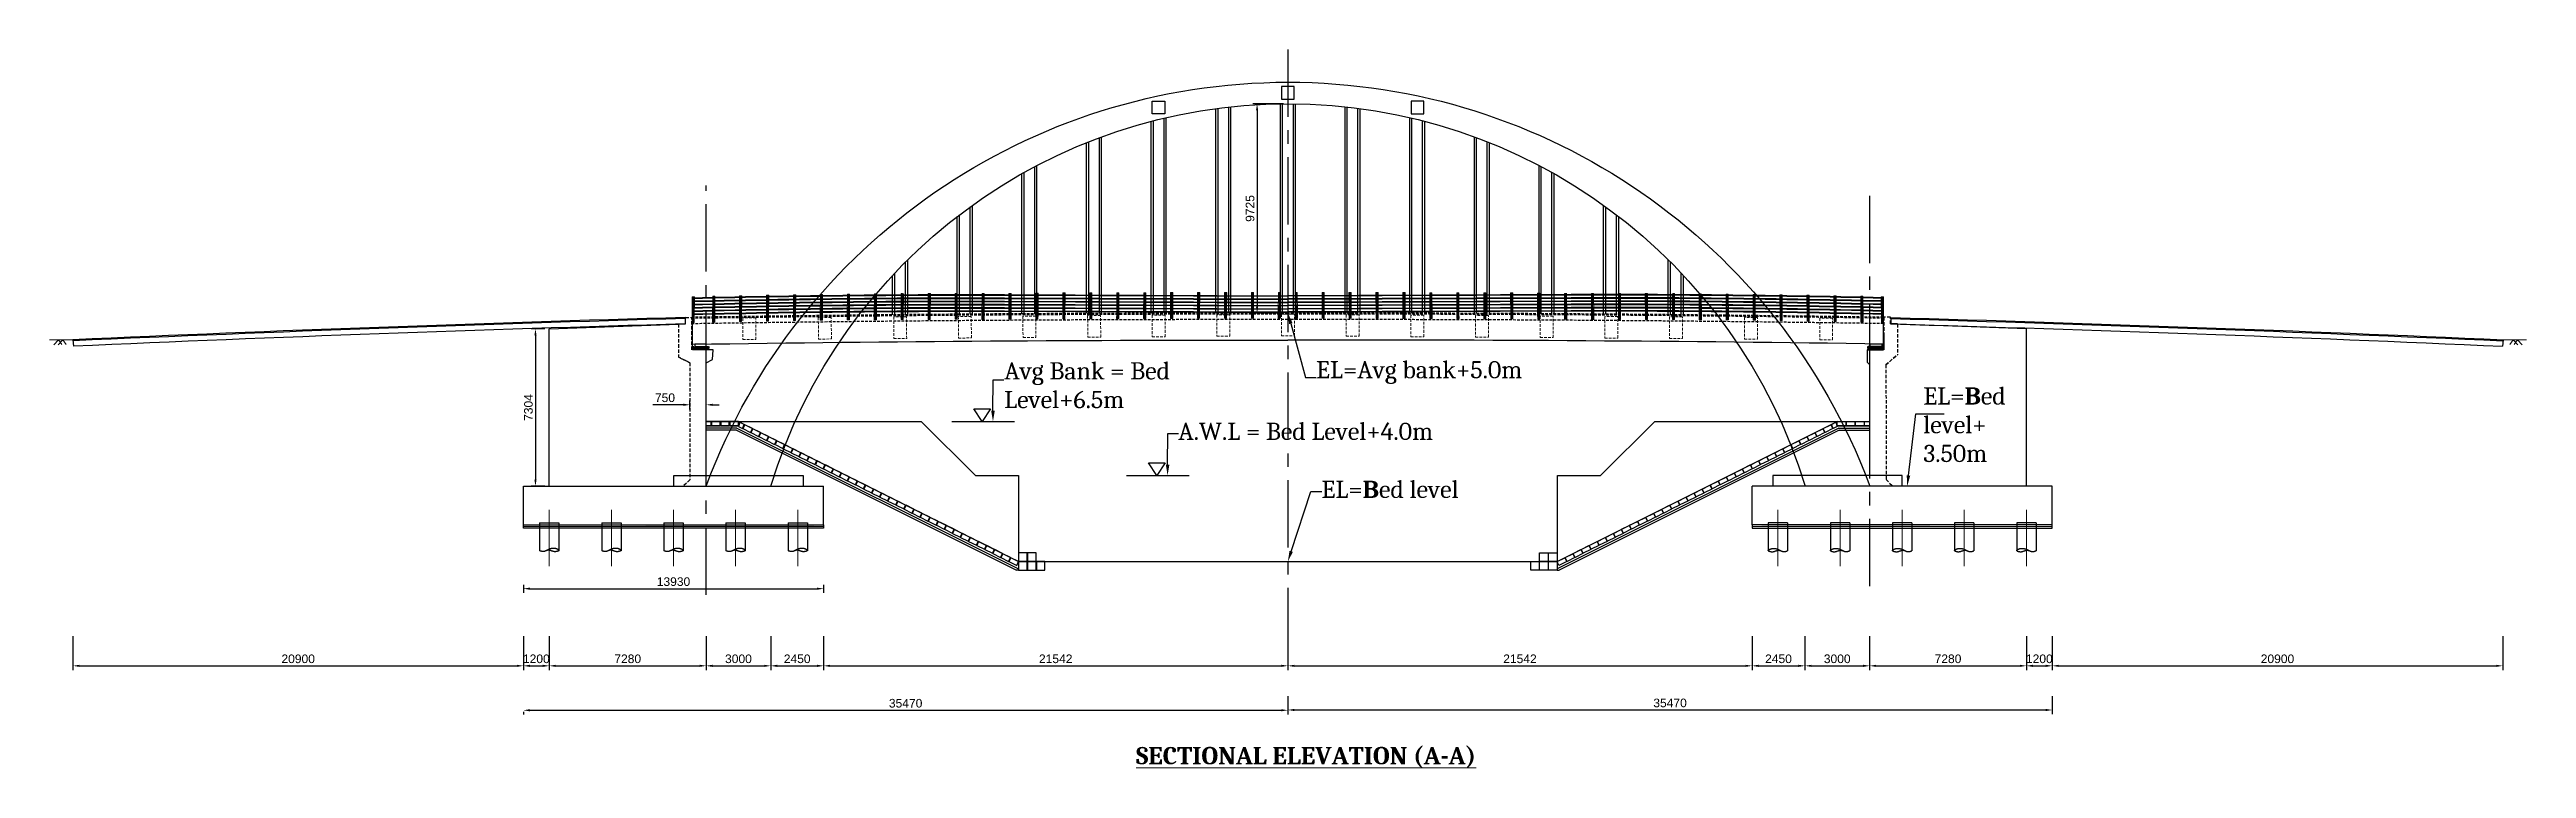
# Model space of a CAD drawing. Header units: millimetres. Extents: x 1231188 to 3899118, y -5478610 to -489530.
# Drawn here: x 3068080 to 3183011, y -2936390 to -2903008 of the extents above; entities that cross this region are included whole.
import ezdxf
from ezdxf import colors
from ezdxf.entities.mleader import LeaderData, LeaderLine
from ezdxf.math import Vec2, Vec3

# ---------------------------------------------------------------- set-up
doc = ezdxf.new("R2010")
doc.units = ezdxf.units.MM
doc.header["$LTSCALE"] = 25
doc.header["$MEASUREMENT"] = 0
doc.header["$PDMODE"] = 3
for name, pattern in [('CENTER', [2, 1.25, -0.25, 0.25, -0.25]), ('CENTER2', [1.125, 0.75, -0.125, 0.125, -0.125]), ('DASHED2', [0.375, 0.25, -0.125]), ('HIDDEN', [0.375, 0.25, -0.125])]:
    doc.linetypes.add(name, pattern=pattern)
doc.layers.get('Defpoints').update_dxf_attribs({"color": 230, "lineweight": 9})
for name, color, linetype in [('ABUTMENT', 1, 'Continuous'), ('bearing', 7, 'Continuous'), ('breasing', 4, 'Continuous'), ('con-outline', 7, 'Continuous'), ('Deck _Hidden', 7, 'DASHED2'), ('Girder _Hidden', 8, 'DASHED2'), ('Hatch 1', 14, 'Continuous'), ('pedestal', 7, 'Continuous'), ('Pile Cap', 21, 'Continuous'), ('Railling_1', 8, 'Continuous'), ('Restraint-1', 8, 'DASHED2'), ('SLOPEEARTH', 3, 'Continuous'), ('Suspender', 3, 'Continuous'), ('WC_Hidden', 8, 'DASHED2')]:
    doc.layers.add(name, color=color, linetype=linetype)
for name, color, linetype, lineweight in [('Center line', 252, 'CENTER', 9), ('COLUMN', 1, 'Continuous', 25), ('Con_Hidden', 8, 'DASHED2', 9), ('DIM', 8, 'Continuous', 13), ('DIMEN', 8, 'Continuous', 9), ('grid', 114, 'CENTER2', 20), ('HATCH', 191, 'Continuous', 9), ('HOUSEP1', 7, 'Continuous', 15), ('PILE', 214, 'Continuous', 30), ('Railing', 8, 'Continuous', 0), ('text', 7, 'Continuous', 18), ('WALL', 10, 'Continuous', 25), ('x section', 3, 'Continuous', 30)]:
    doc.layers.add(name, color=color, linetype=linetype, lineweight=lineweight)
doc.styles.add('ARIAL', font='arial.ttf', dxfattribs={"height": 400})
doc.styles.get("Standard").update_dxf_attribs({"font": 'swissl.ttf'})
doc.dimstyles.new('dim-50', dxfattribs={"dimtxt": 200, "dimasz": 200, "dimexe": 20, "dimexo": 20, "dimgap": 0.09, "dimtad": 0, "dimdec": 0, "dimzin": 0, "dimdsep": 46, "dimtxsty": 'Standard', "dimcen": 0.09, "dimclrd": 5, "dimclrt": 5, "dimazin": 0, "dimtfac": 1, "dimtdec": 0, "dimtofl": 0, "dimtmove": 0, "dimatfit": 3, "dimfxl": 1, "dimtolj": 1, "dimtzin": 0, "dimarcsym": 0})
pattern_1 = [(50, (-7724980.62, -8480515.04), (157.7972402, -13.8054697), [16.5, -181.5]), (355, (-7724980.62, -8480515.04), (-30.5252934, 165.4822694), [13.2, -145.2]), (100.4514, (-7724967.47, -8480516.19), (127.272064, 151.6766993), [14.0228418, -154.2512646]), (46.1842, (-7724980.62, -8480471.04), (234.7930307, -36.414183), [24.75, -272.25]), (96.6356, (-7724961.05, -8480474.08), (205.6257952, 214.3059316), [21.0342634, -231.37686]), (351.1842, (-7724980.62, -8480471.04), (205.625628, 214.306092), [19.8, -217.8]), (21, (-7724958.62, -8480482.04), (131.3195515, -88.576156), [16.5, -181.5]), (326, (-7724958.62, -8480482.04), (53.529373, 159.53301), [13.2, -145.2]), (71.4514, (-7724947.67, -8480489.42), (184.8489783, 70.9567093), [14.0228418, -154.2512646]), (37.5, (-7724980.615, -8480515.04), (2.67516817, 73.23664784), [0, -143.44, 0, -147.4, 0, -145.75]), (7.5, (-7724980.615, -8480515.04), (57.87529824, 86.7705766), [0, -84.04, 0, -140.14, 0, -55.55]), (327.5, (-7725029.675, -8480515.04), (117.44093596, -4.96207178), [0, -55, 0, -171.6, 0, -227.7]), (317.5, (-7725051.68, -8480515.04), (128.30095726, 22.0230961), [0, -71.5, 0, -113.96, 0, -161.7])]

msp = doc.modelspace()

# ---------------------------------------------------------------- texts
at = {"layer": 'DIMEN', "ltscale": 100, "char_height": 800, "attachment_point": 7}
for s, insert, width in [('\\pt95.24;{\\fCambria|b0|i0|c0|p18;\\C256;\\c0;Avg Bank = Bed Level+6.5m}', (3112377.3396, -2919669.94793), 12349.1051557), ('\\pt95.24;{\\fCambria|b0|i0|c0|p18;\\C256;\\c0;EL=Avg bank+5.0m}', (3126845.02226, -2918536.79089), 12349.1051557), ('\\pt95.24;{\\fCambria|b0|i0|c0|p18;\\C256;\\c0;EL=\\fCambria|b1|i0|c0|p18;B\\fCambria|b0|i0|c0|p18;ed level+\\P3.50m}', (3155023.10188, -2922169.94793, 46691.78814), 4564.1562801), ('\\pt95.24;{\\fCambria|b0|i0|c0|p18;\\C256;\\c0;A.W.L = Bed Level+4.0m}', (3120449.3396, -2921143.44793), 12349.1051557), ('\\pt95.24;{\\fCambria|b0|i0|c0|p18;\\C256;\\c0;EL=\\fCambria|b1|i0|c0|p18;B\\fCambria|b0|i0|c0|p18;ed level}', (3127096.3396, -2923837.94793), 12349.1051557)]:
    msp.add_mtext(s, dxfattribs=dict(at, insert=insert, width=width))
at = {"layer": 'text', "linetype": 'ByBlock', "ltscale": 100, "insert": (3118497.4021, -2935392.49959), "char_height": 800, "width": 31553.7544857, "attachment_point": 1, "style": 'ARIAL'}
msp.add_mtext('{\\fCambria|b1|i0|c0|p18;\\LSECTIONAL ELEVATION (A-A)}', dxfattribs=at)

# ---------------------------------------------------------------- blocks, each defined once
blk = doc.blocks.new('Railing')
at = {"layer": 'Railing', "linetype": 'Continuous', "ltscale": 100}
for p, q in [((136657, 473126), (136657, 472128)), ((136757, 473126), (136757, 472128)), ((136657, 472128), (136657, 471928)), ((136657, 472128), (136757, 472128)), ((136657, 471928), (136757, 471928)), ((136757, 472128), (136757, 471928))]:
    blk.add_line(p, q, dxfattribs=at)
at = {"layer": 'Railing', "color": 5, "linetype": 'Continuous', "ltscale": 100}
for p, q in [((136702, 471928), (136702, 473126)), ((136707, 471928), (136707, 473128)), ((136712, 471928), (136712, 473126))]:
    blk.add_line(p, q, dxfattribs=at)
at = {"layer": 'Railing', "color": 5}
for p, q in [((136677, 472076), (136665, 472076)), ((136677, 471976), (136665, 471976)), ((136677, 472076), (136677, 472089)), ((136677, 472076), (136677, 472061)), ((136677, 472076), (136691, 472076)), ((136677, 471976), (136677, 471989)), ((136677, 471976), (136677, 471961)), ((136677, 471976), (136691, 471976)), ((136737, 472076), (136723, 472076)), ((136737, 471976), (136723, 471976)), ((136737, 472076), (136737, 472089)), ((136737, 472076), (136737, 472061)), ((136737, 472076), (136748, 472076)), ((136737, 471976), (136737, 471989)), ((136737, 471976), (136737, 471961)), ((136737, 471976), (136748, 471976))]:
    blk.add_line(p, q, dxfattribs=at)
for centre in [(136677, 472076), (136677, 471976), (136737, 472076), (136737, 471976)]:
    blk.add_circle(centre, 6.69, dxfattribs=at)
at = {"layer": 'Railing', "linetype": 'Continuous', "ltscale": 100}
for points in [[(136657, 473128), (136657, 473128), (136657, 473127), (136657, 473126), (136679, 473126), (136702, 473126), (136702, 473120), (136702, 473114), (136704, 473114), (136707, 473114), (136707, 473121), (136707, 473128), (136682, 473128), (136657, 473128)], [(136757, 473128), (136757, 473128), (136757, 473127), (136757, 473126), (136734, 473126), (136712, 473126), (136712, 473120), (136712, 473114), (136709, 473114), (136707, 473114), (136707, 473121), (136707, 473128), (136732, 473128), (136757, 473128)]]:
    blk.add_open_spline(points, degree=2, knots=[0, 0, 0, 5, 10, 10, 50, 50, 90, 90, 100, 100, 150, 150, 200, 200, 200], dxfattribs=at)
blk.add_open_spline([(136657, 473128), (136732, 473128), (136757, 473128)], degree=2, dxfattribs=at)
blk = doc.blocks.new('wq')
at = {"layer": 'Railling_1', "linetype": 'Continuous', "ltscale": 100}
for points in [[(3152767, -2891022), (3152395, -2891014), (3151894, -2891002), (3151393, -2890992), (3150892, -2890982), (3150391, -2890972), (3149890, -2890962), (3149389, -2890954), (3148888, -2890945), (3148387, -2890937), (3147886, -2890930), (3147385, -2890923), (3146884, -2890917), (3146383, -2890911), (3145882, -2890905), (3145381, -2890900), (3144881, -2890895), (3144380, -2890891), (3143879, -2890888), (3143378, -2890884), (3142877, -2890882), (3142376, -2890879), (3141875, -2890878), (3141374, -2890876), (3140873, -2890875), (3140372, -2890875), (3139871, -2890875), (3139371, -2890876), (3138870, -2890877), (3138369, -2890878), (3125223, -2890930)], [(3152767, -2891047), (3152394, -2891039), (3151893, -2891027), (3151392, -2891017), (3150891, -2891007), (3150390, -2890997), (3149890, -2890987), (3149389, -2890979), (3148888, -2890970), (3148387, -2890962), (3147886, -2890955), (3147385, -2890948), (3146884, -2890942), (3146383, -2890936), (3145882, -2890930), (3145381, -2890925), (3144880, -2890920), (3144379, -2890916), (3143879, -2890913), (3143378, -2890909), (3142877, -2890907), (3142376, -2890904), (3141875, -2890903), (3141374, -2890901), (3140873, -2890900), (3140372, -2890900), (3139871, -2890900), (3139371, -2890901), (3138870, -2890902), (3138369, -2890903), (3125223, -2890955)], [(3152768, -2891172), (3152391, -2891164), (3151890, -2891152), (3151390, -2891142), (3150889, -2891131), (3150388, -2891122), (3149887, -2891112), (3149386, -2891104), (3148886, -2891095), (3148385, -2891087), (3147884, -2891080), (3147383, -2891073), (3146882, -2891067), (3146382, -2891061), (3145881, -2891055), (3145380, -2891050), (3144879, -2891045), (3144378, -2891041), (3143878, -2891038), (3143377, -2891034), (3142876, -2891032), (3142375, -2891029), (3141875, -2891028), (3141374, -2891026), (3140873, -2891025), (3140372, -2891025), (3139871, -2891025), (3139371, -2891026), (3138870, -2891027), (3138369, -2891028), (3125223, -2891080)], [(3152768, -2891197), (3152391, -2891189), (3151890, -2891177), (3151389, -2891167), (3150888, -2891156), (3150388, -2891147), (3149887, -2891137), (3149386, -2891129), (3148885, -2891120), (3148384, -2891112), (3147884, -2891105), (3147383, -2891098), (3146882, -2891092), (3146381, -2891086), (3145880, -2891080), (3145380, -2891075), (3144879, -2891070), (3144378, -2891066), (3143877, -2891063), (3143377, -2891059), (3142876, -2891057), (3142375, -2891054), (3141874, -2891053), (3141374, -2891051), (3140873, -2891050), (3140372, -2891050), (3139871, -2891050), (3139371, -2891051), (3138870, -2891052), (3138369, -2891053), (3125223, -2891105)], [(3152769, -2891322), (3152388, -2891314), (3151887, -2891302), (3151386, -2891292), (3150886, -2891281), (3150385, -2891272), (3149884, -2891262), (3149384, -2891254), (3148883, -2891245), (3148382, -2891237), (3147882, -2891230), (3147381, -2891223), (3146880, -2891217), (3146380, -2891211), (3145879, -2891205), (3145378, -2891200), (3144878, -2891195), (3144377, -2891191), (3143877, -2891188), (3143376, -2891184), (3142875, -2891182), (3142375, -2891179), (3141874, -2891178), (3141373, -2891176), (3140873, -2891175), (3140372, -2891175), (3139871, -2891175), (3139371, -2891176), (3138870, -2891177), (3138370, -2891178), (3125223, -2891230)], [(3152769, -2891347), (3152387, -2891339), (3151887, -2891327), (3151386, -2891317), (3150885, -2891306), (3150385, -2891297), (3149884, -2891287), (3149383, -2891279), (3148883, -2891270), (3148382, -2891262), (3147881, -2891255), (3147381, -2891248), (3146880, -2891242), (3146379, -2891236), (3145879, -2891230), (3145378, -2891225), (3144878, -2891220), (3144377, -2891216), (3143876, -2891213), (3143376, -2891209), (3142875, -2891207), (3142374, -2891204), (3141874, -2891203), (3141373, -2891201), (3140873, -2891200), (3140372, -2891200), (3139871, -2891200), (3139371, -2891201), (3138870, -2891202), (3138370, -2891203), (3125223, -2891255)], [(3152769, -2891472), (3152384, -2891464), (3151884, -2891452), (3151383, -2891442), (3150883, -2891431), (3150382, -2891422), (3149882, -2891412), (3149381, -2891404), (3148881, -2891395), (3148380, -2891387), (3147880, -2891380), (3147379, -2891373), (3146878, -2891367), (3146378, -2891361), (3145877, -2891355), (3145377, -2891350), (3144876, -2891345), (3144376, -2891341), (3143875, -2891338), (3143375, -2891334), (3142874, -2891332), (3142374, -2891329), (3141873, -2891328), (3141373, -2891326), (3140872, -2891325), (3140372, -2891325), (3139872, -2891325), (3139371, -2891326), (3138871, -2891327), (3138370, -2891328), (3125223, -2891380)], [(3152770, -2891497), (3152384, -2891489), (3151883, -2891477), (3151383, -2891467), (3150882, -2891456), (3150382, -2891447), (3149881, -2891437), (3149381, -2891429), (3148880, -2891420), (3148380, -2891412), (3147879, -2891405), (3147379, -2891398), (3146878, -2891392), (3146378, -2891386), (3145877, -2891380), (3145377, -2891375), (3144876, -2891370), (3144376, -2891366), (3143875, -2891363), (3143375, -2891359), (3142874, -2891357), (3142374, -2891354), (3141873, -2891353), (3141373, -2891351), (3140872, -2891350), (3140372, -2891350), (3139872, -2891350), (3139371, -2891351), (3138871, -2891352), (3138370, -2891353), (3125223, -2891405)], [(3152770, -2891623), (3152381, -2891613), (3151880, -2891602), (3151380, -2891592), (3150880, -2891581), (3150379, -2891572), (3149879, -2891562), (3149378, -2891554), (3148878, -2891545), (3148378, -2891537), (3147877, -2891530), (3147377, -2891523), (3146877, -2891517), (3146376, -2891511), (3145876, -2891505), (3145375, -2891500), (3144875, -2891495), (3144375, -2891491), (3143874, -2891488), (3143374, -2891484), (3142874, -2891482), (3142373, -2891479), (3141873, -2891478), (3141373, -2891476), (3140872, -2891475), (3140372, -2891475), (3139872, -2891475), (3139371, -2891476), (3138871, -2891477), (3138371, -2891478), (3125223, -2891530)], [(3152771, -2891648), (3152380, -2891638), (3151880, -2891627), (3151380, -2891617), (3150879, -2891606), (3150379, -2891597), (3149878, -2891587), (3149378, -2891579), (3148878, -2891570), (3148377, -2891562), (3147877, -2891555), (3147377, -2891548), (3146876, -2891542), (3146376, -2891536), (3145876, -2891530), (3145375, -2891525), (3144875, -2891520), (3144374, -2891516), (3143874, -2891513), (3143374, -2891509), (3142873, -2891507), (3142373, -2891504), (3141873, -2891503), (3141373, -2891501), (3140872, -2891500), (3140372, -2891500), (3139872, -2891500), (3139371, -2891501), (3138871, -2891502), (3138371, -2891503), (3125223, -2891555)], [(3152771, -2891773), (3152377, -2891763), (3151877, -2891752), (3151377, -2891742), (3150877, -2891731), (3150376, -2891722), (3149876, -2891712), (3149376, -2891704), (3148876, -2891695), (3148375, -2891687), (3147875, -2891680), (3147375, -2891673), (3146875, -2891667), (3146374, -2891661), (3145874, -2891655), (3145374, -2891650), (3144874, -2891645), (3144373, -2891641), (3143873, -2891638), (3143373, -2891634), (3142873, -2891632), (3142373, -2891629), (3141872, -2891628), (3141372, -2891626), (3140872, -2891625), (3140372, -2891625), (3139872, -2891625), (3139371, -2891626), (3138871, -2891627), (3138371, -2891628), (3125223, -2891680)], [(3152772, -2891798), (3152377, -2891788), (3151877, -2891777), (3151376, -2891767), (3150876, -2891756), (3150376, -2891747), (3149876, -2891737), (3149375, -2891729), (3148875, -2891720), (3148375, -2891712), (3147875, -2891705), (3147374, -2891698), (3146874, -2891692), (3146374, -2891686), (3145874, -2891680), (3145374, -2891675), (3144873, -2891670), (3144373, -2891666), (3143873, -2891663), (3143373, -2891659), (3142873, -2891657), (3142372, -2891654), (3141872, -2891653), (3141372, -2891651), (3140872, -2891650), (3140372, -2891650), (3139872, -2891650), (3139371, -2891651), (3138871, -2891652), (3138371, -2891653), (3125223, -2891705)]]:
    blk.add_lwpolyline(points, dxfattribs=at)
at = {"layer": 'Railling_1', "xscale": -1}
for p, rotation in [((3264163, -3363369), 0.2228000055985024), ((3265413, -3363369), 0.2228000055985024), ((3266663, -3363368), 0.2228000055985024), ((3267913, -3363371), 0.2228000055985024), ((3269163, -3363376), 0.2228000055985024), ((3270413, -3363385), 0.2228000055985024), ((3271663, -3363384), 0.2228000055985024), ((3272913, -3363387), 0.2228000055985024), ((3274163, -3363392), 0.2228000055985024), ((3275413, -3363400), 0.2228000055985024), ((3276663, -3363412), 0.2228000055985024), ((3279045, -3363085), 0.3603301238060918), ((3280295, -3363084), 0.3603301238060918), ((3281545, -3363087), 0.3603301238060918), ((3282795, -3363092), 0.3603301238060918), ((3284045, -3363100), 0.3603301238060918), ((3285295, -3363112), 0.3603301238060918), ((3286545, -3363126), 0.3603301238060918), ((3287795, -3363143), 0.3603301238060918), ((3289046, -3363163), 0.3603301238060918), ((3290296, -3363186), 0.3603301238060918), ((3291546, -3363211), 0.3603301238060918), ((3292496, -3363234), 0.3603301238060918)]:
    blk.add_blockref('Railing', p, dxfattribs=dict(at, rotation=rotation))
blk = doc.blocks.new('*D604')
at = {"layer": 'Defpoints', "color": 0, "lineweight": -2, "ltscale": 150, "transparency": 16777216}
for p in [(3069167, -2930048), (3090068, -2930048), (3090068, -2931624)]:
    blk.add_point(p, dxfattribs=at)
at = {"layer": 'DIM', "color": 0, "lineweight": -2, "ltscale": 150, "transparency": 16777216}
for p, q in [((3069167, -2930248), (3069167, -2931824)), ((3090068, -2930248), (3090068, -2931824))]:
    blk.add_line(p, q, dxfattribs=at)
at = {"layer": 'DIM', "color": 5, "lineweight": -2, "ltscale": 150, "transparency": 16777216}
blk.add_line((3069467, -2931624), (3089768, -2931624), dxfattribs=at)
for points in [[(3069467, -2931574), (3069467, -2931674), (3069167, -2931624)], [(3089768, -2931574), (3089768, -2931674), (3090068, -2931624)]]:
    blk.add_solid(points, dxfattribs=at)
at = {"layer": 'DIM', "color": 2, "ltscale": 150, "transparency": 16777216, "insert": (3079617, -2931300), "char_height": 400, "attachment_point": 5, "style": 'ARIAL'}
blk.add_mtext('\\A1;20900', dxfattribs=at)
blk = doc.blocks.new('*D605')
at = {"layer": 'Defpoints', "color": 0, "lineweight": -2, "ltscale": 150, "transparency": 16777216}
for p in [(3090068, -2930048), (3091268, -2930048), (3091268, -2931624)]:
    blk.add_point(p, dxfattribs=at)
at = {"layer": 'DIM', "color": 0, "lineweight": -2, "ltscale": 150, "transparency": 16777216}
for p, q in [((3090068, -2930248), (3090068, -2931824)), ((3091268, -2930248), (3091268, -2931824))]:
    blk.add_line(p, q, dxfattribs=at)
at = {"layer": 'DIM', "color": 5, "lineweight": -2, "ltscale": 150, "transparency": 16777216}
blk.add_line((3090368, -2931624), (3090968, -2931624), dxfattribs=at)
for points in [[(3090368, -2931574), (3090368, -2931674), (3090068, -2931624)], [(3090968, -2931574), (3090968, -2931674), (3091268, -2931624)]]:
    blk.add_solid(points, dxfattribs=at)
at = {"layer": 'DIM', "color": 2, "ltscale": 150, "transparency": 16777216, "insert": (3090668, -2931300), "char_height": 400, "attachment_point": 5, "style": 'ARIAL'}
blk.add_mtext('\\A1;1200', dxfattribs=at)
blk = doc.blocks.new('*D606')
at = {"layer": 'Defpoints', "color": 0, "lineweight": -2, "ltscale": 150, "transparency": 16777216}
for p in [(3091268, -2930048), (3098548, -2930048), (3098548, -2931624)]:
    blk.add_point(p, dxfattribs=at)
at = {"layer": 'DIM', "color": 0, "lineweight": -2, "ltscale": 150, "transparency": 16777216}
for p, q in [((3091268, -2930248), (3091268, -2931824)), ((3098548, -2930248), (3098548, -2931824))]:
    blk.add_line(p, q, dxfattribs=at)
at = {"layer": 'DIM', "color": 5, "lineweight": -2, "ltscale": 150, "transparency": 16777216}
blk.add_line((3091568, -2931624), (3098248, -2931624), dxfattribs=at)
for points in [[(3091568, -2931574), (3091568, -2931674), (3091268, -2931624)], [(3098248, -2931574), (3098248, -2931674), (3098548, -2931624)]]:
    blk.add_solid(points, dxfattribs=at)
at = {"layer": 'DIM', "color": 2, "ltscale": 150, "transparency": 16777216, "insert": (3094908, -2931300), "char_height": 400, "attachment_point": 5, "style": 'ARIAL'}
blk.add_mtext('\\A1;7280', dxfattribs=at)
blk = doc.blocks.new('*D607')
at = {"layer": 'Defpoints', "color": 0, "lineweight": -2, "ltscale": 150, "transparency": 16777216}
for p in [(3098547, -2930048), (3101546, -2930048), (3101546, -2931624)]:
    blk.add_point(p, dxfattribs=at)
at = {"layer": 'DIM', "color": 0, "lineweight": -2, "ltscale": 150, "transparency": 16777216}
for p, q in [((3098547, -2930248), (3098547, -2931824)), ((3101546, -2930248), (3101546, -2931824))]:
    blk.add_line(p, q, dxfattribs=at)
at = {"layer": 'DIM', "color": 5, "lineweight": -2, "ltscale": 150, "transparency": 16777216}
blk.add_line((3098847, -2931624), (3101246, -2931624), dxfattribs=at)
for points in [[(3098847, -2931574), (3098847, -2931674), (3098547, -2931624)], [(3101246, -2931574), (3101246, -2931674), (3101546, -2931624)]]:
    blk.add_solid(points, dxfattribs=at)
at = {"layer": 'DIM', "color": 2, "ltscale": 150, "transparency": 16777216, "insert": (3100046, -2931300), "char_height": 400, "attachment_point": 5, "style": 'ARIAL'}
blk.add_mtext('\\A1;3000', dxfattribs=at)
blk = doc.blocks.new('*D608')
at = {"layer": 'Defpoints', "color": 0, "lineweight": -2, "ltscale": 150, "transparency": 16777216}
for p in [(3101546, -2930048), (3103997, -2930048), (3103997, -2931624)]:
    blk.add_point(p, dxfattribs=at)
at = {"layer": 'DIM', "color": 0, "lineweight": -2, "ltscale": 150, "transparency": 16777216}
for p, q in [((3101546, -2930248), (3101546, -2931824)), ((3103997, -2930248), (3103997, -2931824))]:
    blk.add_line(p, q, dxfattribs=at)
at = {"layer": 'DIM', "color": 5, "lineweight": -2, "ltscale": 150, "transparency": 16777216}
blk.add_line((3101846, -2931624), (3103697, -2931624), dxfattribs=at)
for points in [[(3101846, -2931574), (3101846, -2931674), (3101546, -2931624)], [(3103697, -2931574), (3103697, -2931674), (3103997, -2931624)]]:
    blk.add_solid(points, dxfattribs=at)
at = {"layer": 'DIM', "color": 2, "ltscale": 150, "transparency": 16777216, "insert": (3102771, -2931300), "char_height": 400, "attachment_point": 5, "style": 'ARIAL'}
blk.add_mtext('\\A1;2450', dxfattribs=at)
blk = doc.blocks.new('*D609')
at = {"layer": 'Defpoints', "color": 0, "lineweight": -2, "ltscale": 150, "transparency": 16777216}
for p in [(3103996, -2930048), (3125538, -2930048), (3125538, -2931624)]:
    blk.add_point(p, dxfattribs=at)
at = {"layer": 'DIM', "color": 0, "lineweight": -2, "ltscale": 150, "transparency": 16777216}
for p, q in [((3103996, -2930248), (3103996, -2931824)), ((3125538, -2930248), (3125538, -2931824))]:
    blk.add_line(p, q, dxfattribs=at)
at = {"layer": 'DIM', "color": 5, "lineweight": -2, "ltscale": 150, "transparency": 16777216}
blk.add_line((3104296, -2931624), (3125238, -2931624), dxfattribs=at)
for points in [[(3104296, -2931574), (3104296, -2931674), (3103996, -2931624)], [(3125238, -2931574), (3125238, -2931674), (3125538, -2931624)]]:
    blk.add_solid(points, dxfattribs=at)
at = {"layer": 'DIM', "color": 2, "ltscale": 150, "transparency": 16777216, "insert": (3114767, -2931300), "char_height": 400, "attachment_point": 5, "style": 'ARIAL'}
blk.add_mtext('\\A1;21542', dxfattribs=at)
blk = doc.blocks.new('*D610')
at = {"layer": 'Defpoints', "color": 0, "lineweight": -2, "ltscale": 150, "transparency": 16777216}
for p in [(3125538, -2930048), (3147080, -2930048), (3147080, -2931624)]:
    blk.add_point(p, dxfattribs=at)
at = {"layer": 'DIM', "color": 0, "lineweight": -2, "ltscale": 150, "transparency": 16777216}
for p, q in [((3125538, -2930248), (3125538, -2931824)), ((3147080, -2930248), (3147080, -2931824))]:
    blk.add_line(p, q, dxfattribs=at)
at = {"layer": 'DIM', "color": 5, "lineweight": -2, "ltscale": 150, "transparency": 16777216}
blk.add_line((3125838, -2931624), (3146780, -2931624), dxfattribs=at)
for points in [[(3125838, -2931574), (3125838, -2931674), (3125538, -2931624)], [(3146780, -2931574), (3146780, -2931674), (3147080, -2931624)]]:
    blk.add_solid(points, dxfattribs=at)
at = {"layer": 'DIM', "color": 2, "ltscale": 150, "transparency": 16777216, "insert": (3136309, -2931300), "char_height": 400, "attachment_point": 5, "style": 'ARIAL'}
blk.add_mtext('\\A1;21542', dxfattribs=at)
blk = doc.blocks.new('*D611')
at = {"layer": 'Defpoints', "color": 0, "lineweight": -2, "ltscale": 150, "transparency": 16777216}
for p in [(3147080, -2930048), (3149530, -2930048), (3149530, -2931624)]:
    blk.add_point(p, dxfattribs=at)
at = {"layer": 'DIM', "color": 0, "lineweight": -2, "ltscale": 150, "transparency": 16777216}
for p, q in [((3147080, -2930248), (3147080, -2931824)), ((3149530, -2930248), (3149530, -2931824))]:
    blk.add_line(p, q, dxfattribs=at)
at = {"layer": 'DIM', "color": 5, "lineweight": -2, "ltscale": 150, "transparency": 16777216}
blk.add_line((3147380, -2931624), (3149230, -2931624), dxfattribs=at)
for points in [[(3147380, -2931574), (3147380, -2931674), (3147080, -2931624)], [(3149230, -2931574), (3149230, -2931674), (3149530, -2931624)]]:
    blk.add_solid(points, dxfattribs=at)
at = {"layer": 'DIM', "color": 2, "ltscale": 150, "transparency": 16777216, "insert": (3148305, -2931300), "char_height": 400, "attachment_point": 5, "style": 'ARIAL'}
blk.add_mtext('\\A1;2450', dxfattribs=at)
blk = doc.blocks.new('*D612')
at = {"layer": 'Defpoints', "color": 0, "lineweight": -2, "ltscale": 150, "transparency": 16777216}
for p in [(3149530, -2930248), (3152530, -2930048), (3152530, -2931624)]:
    blk.add_point(p, dxfattribs=at)
at = {"layer": 'DIM', "color": 0, "lineweight": -2, "ltscale": 150, "transparency": 16777216}
for p, q in [((3149530, -2930448), (3149530, -2931824)), ((3152530, -2930248), (3152530, -2931824))]:
    blk.add_line(p, q, dxfattribs=at)
at = {"layer": 'DIM', "color": 5, "lineweight": -2, "ltscale": 150, "transparency": 16777216}
blk.add_line((3149830, -2931624), (3152230, -2931624), dxfattribs=at)
for points in [[(3149830, -2931574), (3149830, -2931674), (3149530, -2931624)], [(3152230, -2931574), (3152230, -2931674), (3152530, -2931624)]]:
    blk.add_solid(points, dxfattribs=at)
at = {"layer": 'DIM', "color": 2, "ltscale": 150, "transparency": 16777216, "insert": (3151030, -2931300), "char_height": 400, "attachment_point": 5, "style": 'ARIAL'}
blk.add_mtext('\\A1;3000', dxfattribs=at)
blk = doc.blocks.new('*D613')
at = {"layer": 'Defpoints', "color": 0, "lineweight": -2, "ltscale": 150, "transparency": 16777216}
for p in [(3152530, -2930251), (3159810, -2930048), (3159810, -2931624)]:
    blk.add_point(p, dxfattribs=at)
at = {"layer": 'DIM', "color": 0, "lineweight": -2, "ltscale": 150, "transparency": 16777216}
for p, q in [((3152530, -2930451), (3152530, -2931824)), ((3159810, -2930248), (3159810, -2931824))]:
    blk.add_line(p, q, dxfattribs=at)
at = {"layer": 'DIM', "color": 5, "lineweight": -2, "ltscale": 150, "transparency": 16777216}
blk.add_line((3152830, -2931624), (3159510, -2931624), dxfattribs=at)
for points in [[(3152830, -2931574), (3152830, -2931674), (3152530, -2931624)], [(3159510, -2931574), (3159510, -2931674), (3159810, -2931624)]]:
    blk.add_solid(points, dxfattribs=at)
at = {"layer": 'DIM', "color": 2, "ltscale": 150, "transparency": 16777216, "insert": (3156170, -2931300), "char_height": 400, "attachment_point": 5, "style": 'ARIAL'}
blk.add_mtext('\\A1;7280', dxfattribs=at)
blk = doc.blocks.new('*D614')
at = {"layer": 'Defpoints', "color": 0, "lineweight": -2, "ltscale": 150, "transparency": 16777216}
for p in [(3159808, -2930048), (3161008, -2930048), (3161008, -2931624)]:
    blk.add_point(p, dxfattribs=at)
at = {"layer": 'DIM', "color": 0, "lineweight": -2, "ltscale": 150, "transparency": 16777216}
for p, q in [((3159808, -2930248), (3159808, -2931824)), ((3161008, -2930248), (3161008, -2931824))]:
    blk.add_line(p, q, dxfattribs=at)
at = {"layer": 'DIM', "color": 5, "lineweight": -2, "ltscale": 150, "transparency": 16777216}
blk.add_line((3160108, -2931624), (3160708, -2931624), dxfattribs=at)
for points in [[(3160108, -2931574), (3160108, -2931674), (3159808, -2931624)], [(3160708, -2931574), (3160708, -2931674), (3161008, -2931624)]]:
    blk.add_solid(points, dxfattribs=at)
at = {"layer": 'DIM', "color": 2, "ltscale": 150, "transparency": 16777216, "insert": (3160408, -2931300), "char_height": 400, "attachment_point": 5, "style": 'ARIAL'}
blk.add_mtext('\\A1;1200', dxfattribs=at)
blk = doc.blocks.new('*D615')
at = {"layer": 'Defpoints', "color": 0, "lineweight": -2, "ltscale": 150, "transparency": 16777216}
for p in [(3090068, -2933555, 46692), (3125538, -2933555), (3125538, -2933687)]:
    blk.add_point(p, dxfattribs=at)
at = {"layer": 'DIM', "color": 0, "lineweight": -2, "ltscale": 150, "transparency": 16777216}
for p, q in [((3090068, -2933755), (3090068, -2933887)), ((3125538, -2933755), (3125538, -2933887))]:
    blk.add_line(p, q, dxfattribs=at)
at = {"layer": 'DIM', "color": 5, "lineweight": -2, "ltscale": 150, "transparency": 16777216}
blk.add_line((3090368, -2933687), (3125238, -2933687), dxfattribs=at)
for points in [[(3090368, -2933637), (3090368, -2933737), (3090068, -2933687)], [(3125238, -2933637), (3125238, -2933737), (3125538, -2933687)]]:
    blk.add_solid(points, dxfattribs=at)
at = {"layer": 'DIM', "color": 2, "ltscale": 150, "transparency": 16777216, "insert": (3107803, -2933363), "char_height": 400, "attachment_point": 5, "style": 'ARIAL'}
blk.add_mtext('\\A1;35470', dxfattribs=at)
blk = doc.blocks.new('*D616')
at = {"layer": 'Defpoints', "color": 0, "lineweight": -2, "ltscale": 150, "transparency": 16777216}
for p in [(3125538, -2932836), (3161008, -2932836, 46692), (3161008, -2933674)]:
    blk.add_point(p, dxfattribs=at)
at = {"layer": 'DIM', "color": 0, "lineweight": -2, "ltscale": 150, "transparency": 16777216}
for p, q in [((3125538, -2933036), (3125538, -2933874)), ((3161008, -2933036), (3161008, -2933874))]:
    blk.add_line(p, q, dxfattribs=at)
at = {"layer": 'DIM', "color": 5, "lineweight": -2, "ltscale": 150, "transparency": 16777216}
blk.add_line((3125838, -2933674), (3160708, -2933674), dxfattribs=at)
for points in [[(3125838, -2933624), (3125838, -2933724), (3125538, -2933674)], [(3160708, -2933624), (3160708, -2933724), (3161008, -2933674)]]:
    blk.add_solid(points, dxfattribs=at)
at = {"layer": 'DIM', "color": 2, "ltscale": 150, "transparency": 16777216, "insert": (3143273, -2933349), "char_height": 400, "attachment_point": 5, "style": 'ARIAL'}
blk.add_mtext('\\A1;35470', dxfattribs=at)
blk = doc.blocks.new('*D617')
at = {"layer": 'Defpoints', "color": 0, "lineweight": -2, "ltscale": 150, "transparency": 16777216}
for p in [(3090067, -2927661, 46692), (3103997, -2927662, 46692), (3103997, -2928042)]:
    blk.add_point(p, dxfattribs=at)
at = {"layer": 'DIM', "color": 0, "lineweight": -2, "ltscale": 150, "transparency": 16777216}
for p, q in [((3090067, -2927861), (3090067, -2928242)), ((3103997, -2927862), (3103997, -2928242))]:
    blk.add_line(p, q, dxfattribs=at)
at = {"layer": 'DIM', "color": 5, "lineweight": -2, "ltscale": 150, "transparency": 16777216}
blk.add_line((3090367, -2928042), (3103697, -2928042), dxfattribs=at)
for points in [[(3090367, -2927992), (3090367, -2928092), (3090067, -2928042)], [(3103697, -2927992), (3103697, -2928092), (3103997, -2928042)]]:
    blk.add_solid(points, dxfattribs=at)
at = {"layer": 'DIM', "color": 2, "ltscale": 150, "transparency": 16777216, "insert": (3097032, -2927718), "char_height": 400, "attachment_point": 5, "style": 'ARIAL'}
blk.add_mtext('\\A1;13930', dxfattribs=at)
blk = doc.blocks.new('*D620')
at = {"layer": 'Defpoints', "color": 0, "lineweight": -2, "ltscale": 150, "transparency": 16777216}
for p in [(3097796, -2919923), (3098546, -2919504), (3098546, -2919923, 4369)]:
    blk.add_point(p, dxfattribs=at)
at = {"layer": 'DIM', "color": 5, "lineweight": -2, "ltscale": 150, "transparency": 16777216}
for p, q in [((3097496, -2919504), (3096077, -2919504)), ((3098846, -2919504), (3099146, -2919504))]:
    blk.add_line(p, q, dxfattribs=at)
at = {"layer": 'DIM', "color": 0, "lineweight": -2, "ltscale": 150, "transparency": 16777216}
for p, q in [((3097796, -2919723), (3097796, -2919304)), ((3098546, -2919723), (3098546, -2919304))]:
    blk.add_line(p, q, dxfattribs=at)
at = {"layer": 'DIM', "color": 5, "lineweight": -2, "ltscale": 150, "transparency": 16777216}
for points in [[(3097496, -2919454), (3097496, -2919554), (3097796, -2919504)], [(3098846, -2919454), (3098846, -2919554), (3098546, -2919504)]]:
    blk.add_solid(points, dxfattribs=at)
at = {"layer": 'DIM', "color": 2, "ltscale": 150, "transparency": 16777216, "insert": (3096636, -2919180), "char_height": 400, "attachment_point": 5, "style": 'ARIAL'}
blk.add_mtext('\\A1;750', dxfattribs=at)
blk = doc.blocks.new('*D621')
at = {"layer": 'Defpoints', "color": 0, "lineweight": -2, "ltscale": 150, "transparency": 16777216}
for p in [(3091268, -2915979, 46692), (3090627, -2923283), (3091268, -2923283, 46692)]:
    blk.add_point(p, dxfattribs=at)
at = {"layer": 'DIM', "color": 0, "lineweight": -2, "ltscale": 150, "transparency": 16777216}
for p, q in [((3091068, -2915979), (3090427, -2915979)), ((3091068, -2923283), (3090427, -2923283))]:
    blk.add_line(p, q, dxfattribs=at)
at = {"layer": 'DIM', "color": 5, "lineweight": -2, "ltscale": 150, "transparency": 16777216}
blk.add_line((3090627, -2916279), (3090627, -2922983), dxfattribs=at)
for points in [[(3090577, -2916279), (3090677, -2916279), (3090627, -2915979)], [(3090577, -2922983), (3090677, -2922983), (3090627, -2923283)]]:
    blk.add_solid(points, dxfattribs=at)
at = {"layer": 'DIM', "color": 2, "ltscale": 150, "transparency": 16777216, "insert": (3090302, -2919631), "char_height": 400, "attachment_point": 5, "rotation": 90, "style": 'ARIAL'}
blk.add_mtext('\\A1;7304', dxfattribs=at)
blk = doc.blocks.new('*D677')
at = {"layer": 'Defpoints', "color": 0, "lineweight": -2, "ltscale": 150, "transparency": 16777216}
for p in [(3161008, -2930048), (3181908, -2930048), (3181908, -2931624)]:
    blk.add_point(p, dxfattribs=at)
at = {"layer": 'DIM', "color": 0, "lineweight": -2, "ltscale": 150, "transparency": 16777216}
for p, q in [((3161008, -2930248), (3161008, -2931824)), ((3181908, -2930248), (3181908, -2931824))]:
    blk.add_line(p, q, dxfattribs=at)
at = {"layer": 'DIM', "color": 5, "lineweight": -2, "ltscale": 150, "transparency": 16777216}
blk.add_line((3161308, -2931624), (3181608, -2931624), dxfattribs=at)
for points in [[(3161308, -2931574), (3161308, -2931674), (3161008, -2931624)], [(3181608, -2931574), (3181608, -2931674), (3181908, -2931624)]]:
    blk.add_solid(points, dxfattribs=at)
at = {"layer": 'DIM', "color": 2, "ltscale": 150, "transparency": 16777216, "insert": (3171458, -2931300), "char_height": 400, "attachment_point": 5, "style": 'ARIAL'}
blk.add_mtext('\\A1;20900', dxfattribs=at)
blk = doc.blocks.new('*D678')
at = {"layer": 'Defpoints', "color": 0, "lineweight": -2, "ltscale": 150, "transparency": 16777216}
for p in [(3125538, -2905527), (3124111, -2915252), (3125538, -2915252)]:
    blk.add_point(p, dxfattribs=at)
at = {"layer": 'DIM', "color": 0, "lineweight": -2, "ltscale": 150, "transparency": 16777216}
for p, q in [((3125338, -2905527), (3123911, -2905527)), ((3125338, -2915252), (3123911, -2915252))]:
    blk.add_line(p, q, dxfattribs=at)
at = {"layer": 'DIM', "color": 5, "lineweight": -2, "ltscale": 150, "transparency": 16777216}
blk.add_line((3124111, -2905827), (3124111, -2914952), dxfattribs=at)
for points in [[(3124061, -2905827), (3124161, -2905827), (3124111, -2905527)], [(3124061, -2914952), (3124161, -2914952), (3124111, -2915252)]]:
    blk.add_solid(points, dxfattribs=at)
at = {"layer": 'DIM', "color": 2, "ltscale": 150, "transparency": 16777216, "insert": (3123786, -2910389), "char_height": 400, "attachment_point": 5, "rotation": 90, "style": 'ARIAL'}
blk.add_mtext('\\A1;9725', dxfattribs=at)

# ---------------------------------------------------------------- dimensions: what is measured, and where the dimension line sits
at = {"layer": 'DIM', "ltscale": 150}
for base, p1, p2, picture, middle in [((3124110.5, -2915251.62194), (3125537.73771, -2905526.52143), (3125537.73771, -2915251.62194), '*D678', (3123786.2708, -2910389.07169)), ((3090626.5, -2923283.06202), (3091267.53081, -2915978.99898, 46691.59202), (3091267.53081, -2923283.06202, 46691.78814), '*D621', (3090302.13438, -2919631.0305))]:
    dim = msp.add_linear_dim(base=base, p1=p1, p2=p2, angle=90, dimstyle='dim-50', override={"dimtxt": 300, "dimasz": 300, "dimexe": 200, "dimexo": 200, "dimgap": 120, "dimtad": 1, "dimtxsty": 'ARIAL', "dimclrt": 2}, dxfattribs=at)
    dim.commit()
    dim.dimension.update_dxf_attribs({"geometry": picture, "text_midpoint": middle})
for base, p1, p2, picture, middle in [((3098545.50024, -2919504.17443), (3097795.69237, -2919922.99597), (3098545.50024, -2919922.99888, 4368.97532), '*D620', (3096636.12893, -2919504.17443)), ((3091267.50315, -2931624.5), (3090067.50315, -2930047.5), (3091267.50315, -2930047.5), '*D605', (3090667.50315, -2931624.5)), ((3161007.97227, -2931624.5), (3159807.97227, -2930047.5), (3161007.97227, -2930047.5), '*D614', (3160407.97227, -2931624.5))]:
    dim = msp.add_linear_dim(base=base, p1=p1, p2=p2, dimstyle='dim-50', override={"dimtxt": 300, "dimasz": 300, "dimexe": 200, "dimexo": 200, "dimgap": 120, "dimtad": 1, "dimtxsty": 'ARIAL', "dimclrt": 2}, dxfattribs=at)
    dim.commit()
    dim.dimension.update_dxf_attribs({"geometry": picture, "text_midpoint": middle, "dimtype": 160})
for base, p1, p2, picture, middle in [((3103996.50936, -2928042.5), (3090066.51717, -2927661.33316, 46691.78814), (3103996.50936, -2927661.51136, 46691.78814), '*D617', (3097031.51326, -2927718.13438)), ((3090067.50315, -2931624.5), (3069167.07901, -2930047.5), (3090067.50315, -2930047.5), '*D604', (3079617.29108, -2931300.2708)), ((3098547.50942, -2931624.5), (3091267.50315, -2930047.5), (3098547.50942, -2930047.5), '*D606', (3094907.50629, -2931300.2708)), ((3101546.1099, -2931624.5), (3098546.50942, -2930047.5), (3101546.1099, -2930047.5), '*D607', (3100046.30966, -2931300.13438)), ((3103996.50942, -2931624.5), (3101546.1099, -2930047.5), (3103996.50942, -2930047.5), '*D608', (3102771.30966, -2931300.2708)), ((3125537.73771, -2931624.5), (3103995.50942, -2930047.5), (3125537.73771, -2930047.5), '*D609', (3114766.62357, -2931300.2708)), ((3147079.96601, -2931624.5), (3125537.73771, -2930047.5), (3147079.96601, -2930047.5), '*D610', (3136308.85186, -2931300.2708)), ((3149529.90893, -2931624.5), (3147079.96601, -2930047.5), (3149529.90893, -2930047.5), '*D611', (3148304.93747, -2931300.2708)), ((3152529.50942, -2931624.5), (3149529.90893, -2930248.5), (3152529.50942, -2930047.5), '*D612', (3151029.70918, -2931300.13438)), ((3159809.97227, -2931624.5), (3152529.50942, -2930251), (3159809.97227, -2930047.5), '*D613', (3156169.74085, -2931300.2708)), ((3181907.93982, -2931624.5), (3161007.97227, -2930047.5), (3181907.93982, -2930047.5), '*D677', (3171457.95605, -2931300.2708)), ((3161007.97227, -2933673.5), (3125537.73771, -2932835.5), (3161007.97227, -2932835.5, 46691.78814), '*D616', (3143272.85499, -2933349.13438)), ((3125537.73771, -2933687), (3090067.50315, -2933555, 46691.78814), (3125537.73771, -2933555), '*D615', (3107802.62043, -2933362.63438))]:
    dim = msp.add_linear_dim(base=base, p1=p1, p2=p2, dimstyle='dim-50', override={"dimtxt": 300, "dimasz": 300, "dimexe": 200, "dimexo": 200, "dimgap": 120, "dimtad": 1, "dimtxsty": 'ARIAL', "dimclrt": 2}, dxfattribs=at)
    dim.commit()
    dim.dimension.update_dxf_attribs({"geometry": picture, "text_midpoint": middle})

# ---------------------------------------------------------------- hatches: boundary and pattern name
at = {"layer": 'HATCH', "linetype": 'ByBlock', "ltscale": 100}
h = msp.add_hatch(dxfattribs=at)
h.set_pattern_fill('AR-CONC', color=256, scale=22, style=0)
h.set_pattern_definition(pattern_1)
h.paths.add_polyline_path([(3095733.54247, -2925084.5975), (3095733.54247, -2925159.5975), (3103545.50942, -2925159.5975), (3103545.50942, -2925084.5975)])
h = msp.add_hatch(dxfattribs=at)
h.set_pattern_fill('AR-CONC', color=256, scale=22, style=0)
h.set_pattern_definition(pattern_1)
h.paths.add_polyline_path([(3155341.93296, -2925084.5975), (3155341.93296, -2925159.5975), (3147529.96601, -2925159.5975), (3147529.96601, -2925084.5975)])
at = {"layer": 'Hatch 1', "ltscale": 20}
h = msp.add_hatch(dxfattribs=at)
h.set_pattern_fill('ANSI31', color=256, scale=10, angle=-0.0324226739)
h.set_pattern_definition([(44.9675773, (-2139964.984, -356404), (-22.43793229, 22.46334113), [])])
h.paths.add_polyline_path([(3098658.97612, -2916801.70934), (3097908.9271, -2916801.70934), (3097908.9271, -2916951.70934), (3098658.97612, -2916951.70934)])
h = msp.add_hatch(dxfattribs=at)
h.set_pattern_fill('ANSI31', color=256, scale=10, angle=-0.0324226739)
h.set_pattern_definition([(44.9675773, (-2139986.704, -356404.315), (-22.43793229, 22.46334113), [])])
h.paths.add_polyline_path([(3152451.5301, -2916796.23786), (3153181.70288, -2916796.08083), (3153181.77229, -2916946.08758), (3152451.56236, -2916946.23786)])

# ---------------------------------------------------------------- linework, layer by layer
at = {"layer": 'ABUTMENT', "ltscale": 20}
for p, q in [((3091267.50315, -2915979, 46691.78814), (3097267.50315, -2915758.29208, 4140.15585)), ((3159807.97227, -2915977.5, 46691.78814), (3153807.97227, -2915758.29208, 4140.15585)), ((3091267.50315, -2923283.06202, 46691.78814), (3091267.53081, -2915978.99898, 46691.59202)), ((3159807.97227, -2923283.06202, 46691.78814), (3159807.97227, -2915977.5, 46691.78814))]:
    msp.add_line(p, q, dxfattribs=at)
at = {"layer": 'ABUTMENT', "linetype": 'DASHED2', "ltscale": 25}
for p, q in [((3097587.38082, -2915449.18136, 46777.18499), (3097887.1058, -2915442.76356, 46691.78814)), ((3097587.38082, -2915749.72549, 4140.15585), (3097587.38082, -2915449.18136, 46777.18499)), ((3097886.94948, -2916951.70934, 68040.52647), (3097886.94948, -2915442.76691, 68040.52647)), ((3153501.38369, -2915443.23326, 46777.18499), (3153201.6587, -2915436.81546, 46691.78814)), ((3153201.81503, -2916297.92617, 68040.52647), (3153201.81503, -2915436.8188, 68040.52647)), ((3153501.38369, -2915743.77739, 4140.15585), (3153501.38369, -2915443.23326, 46777.18499)), ((3097797.09362, -2917553.84209, 63770.83288), (3097267.50315, -2917289.04686, 63770.83288)), ((3153291.96125, -2917648.03246), (3153821.45052, -2917177.4586))]:
    msp.add_line(p, q, dxfattribs=at)
for points, elevation in [([(3097567.38082, -2915749.72549), (3097267.50315, -2915758.29208), (3097267.50315, -2917289.04686)], 4140.15585), ([(3153521.2645, -2915743.70867), (3153821.144, -2915752.21077), (3153821.45052, -2917177.4586)], 4140.15585), ([(3098545.50942, -2923283.06202), (3098545.4943, -2921454.2472)], 4368.97532)]:
    msp.add_lwpolyline(points, dxfattribs=dict(at, elevation=elevation))
at = {"layer": 'ABUTMENT', "ltscale": 20}
for points, elevation in [([(3097267.50315, -2915758.29208), (3097567.38082, -2915749.72549), (3097587.38082, -2915749.72549)], 4140.15585), ([(3153807.97227, -2915758.29208), (3153508.09461, -2915749.72549), (3153488.09461, -2915749.72549)], 4140.15585), ([(3098545.50942, -2917554.10166), (3098545.50942, -2917554.10166), (3098845.50942, -2917404.10073), (3098867.25403, -2916951.96892), (3097908.88995, -2916951.70934)], 68139.8082), ([(3152543.54552, -2917648.45298), (3152543.54552, -2917648.45298), (3152440.03645, -2917548.04746), (3152439.60117, -2916946.5), (3153181.77229, -2916946.08758)], 68139.8082), ([(3098545.4943, -2921454.2472), (3098545.50942, -2917554.10166)], 4368.97532), ([(3152544.37788, -2921448.44061), (3152543.54552, -2917648.45298)], 4368.97532)]:
    msp.add_lwpolyline(points, dxfattribs=dict(at, elevation=elevation))
at = {"layer": 'ABUTMENT', "linetype": 'DASHED2', "ltscale": 25}
for points in [[(3097277.19077, -2917293.89067), (3097797.09362, -2917553.84209), (3097793.88265, -2922982.76114), (3097493.47418, -2923282.79909)], [(3153741.87564, -2917248.17931), (3153291.96125, -2917648.03246), (3153296.31824, -2922976.79286), (3153596.79123, -2923276.7662)]]:
    msp.add_lwpolyline(points, dxfattribs=at)
at = {"layer": 'bearing', "ltscale": 10, "elevation": -0.19256}
for points in [[(3098017.79656, -2916801.74643), (3098545.50942, -2916801.96892), (3098545.50942, -2916682.96892), (3098017.79441, -2916689.04509)], [(3153092.70966, -2916796.13705), (3152564.99686, -2916796.47303), (3152564.97127, -2916677.47303), (3153092.68757, -2916683.43572)]]:
    msp.add_lwpolyline(points, close=True, dxfattribs=at)
at = {"layer": 'breasing', "linetype": 'HIDDEN', "ltscale": 4000}
for points in [[(3119837.889, -2906001.03927), (3119237.889, -2906001.03927), (3119237.889, -2905401.03927), (3119837.889, -2905401.03927)], [(3125237.73206, -2905318.74288), (3125837.73206, -2905318.74288), (3125837.73206, -2904718.74288), (3125237.73206, -2904718.74288)], [(3131253.12984, -2906001.03927), (3131853.12984, -2906001.03927), (3131853.12984, -2905401.03927), (3131253.12984, -2905401.03927)]]:
    msp.add_lwpolyline(points, close=True, dxfattribs=at)
at = {"layer": 'Center line', "ltscale": 100}
for p, q in [((3091267.50315, -2926990.05011, 46691.78814), (3091267.50315, -2924384.32898, 46691.78814)), ((3094149.50472, -2926990.05011, 35018.84111), (3094149.50472, -2924384.32898, 35018.84111)), ((3097031.50629, -2926991.58558, 4140.15585), (3097031.50629, -2924385.86445, 4140.15585)), ((3099913.50785, -2926991.58558, 11672.94704), (3099913.50785, -2924385.86445, 11672.94704)), ((3102795.50942, -2926991.58558), (3102795.50942, -2924385.86445)), ((3148279.96601, -2926991.58558), (3148279.96601, -2924385.86445)), ((3151161.96757, -2926991.58558, 11672.94704), (3151161.96757, -2924385.86445, 11672.94704)), ((3154043.96914, -2926991.58558, 4140.15585), (3154043.96914, -2924385.86445, 4140.15585)), ((3156925.97071, -2926990.05011, 35018.84111), (3156925.97071, -2924384.32898, 35018.84111)), ((3159807.97227, -2926990.05011, 46691.78814), (3159807.97227, -2924384.32898, 46691.78814))]:
    msp.add_line(p, q, dxfattribs=at)
at = {"layer": 'COLUMN', "color": 8, "lineweight": -2, "ltscale": 100}
for p, q in [((3097567.38082, -2915449.6035, 4140.15585), (3097567.38082, -2915749.72549, 4140.15585)), ((3097907.16876, -2916292.53033), (3097907.16876, -2915442.43169)), ((3153181.73514, -2916946.08759), (3153181.41048, -2915436.48796)), ((3153521.19996, -2915443.58669, 4140.15585), (3153521.2645, -2915743.70867, 4140.15585)), ((3153523.63802, -2915449.6035, 4140.15585), (3153523.63802, -2915749.72549, 4140.15585)), ((3069167.07901, -2916483.45924, 8280.3117), (3069190.64122, -2916782.70978, 8280.3117)), ((3181923.93982, -2916483.45924, 8280.3117), (3181900.37761, -2916782.70978, 8280.3117)), ((3109949, -2920283.06202), (3112857.5, -2920283.06202)), ((3118051.5, -2922783.06202), (3120960, -2922783.06202))]:
    msp.add_line(p, q, dxfattribs=at)
at = {"layer": 'COLUMN', "lineweight": 30, "ltscale": 100}
for p, q in [((3090067.50315, -2925083.06202, 46691.78814), (3090067.50315, -2923283.06202, 46691.78814)), ((3090067.50315, -2923283.06202, 46691.78814), (3103995.50942, -2923283.06202, 46691.78814)), ((3103995.50942, -2925083.06202, 46691.78814), (3103995.50942, -2923283.06202, 46691.78814)), ((3147079.96601, -2925083.06202, 46691.78814), (3147079.96601, -2923283.06202, 46691.78814)), ((3161007.97227, -2923283.06202, 46691.78814), (3147079.96601, -2923283.06202, 46691.78814)), ((3161007.97227, -2925083.06202, 46691.78814), (3161007.97227, -2923283.06202, 46691.78814))]:
    msp.add_line(p, q, dxfattribs=at)
for points in [[(3098545.50942, -2923283.06202), (3098592.10636, -2923159.66238, -0.69120611), (3152496.03996, -2923152.10697), (3152545.50942, -2923283.06202)], [(3101546.1099, -2923283.06202), (3101546.1099, -2923277.81421, -0.7396557555), (3149544.90893, -2923277.81421, -45.2344682021)]]:
    msp.add_lwpolyline(points, format="xyb", dxfattribs=at)
at = {"layer": 'COLUMN', "color": 8, "lineweight": -2, "ltscale": 100, "elevation": 4140.15585}
for points in [[(3097567.38082, -2915449.6035, 0.0039380277), (3069167.07901, -2916483.45924, 0.0039367837)], [(3097567.38082, -2915499.62383, 0.0039375923), (3069171.00605, -2916533.33433, 0.003921857)], [(3097567.38082, -2915749.72549, 0.0039354148), (3069190.64122, -2916782.70978, 0.0039196773)], [(3153523.63802, -2915449.6035, -0.0039380277), (3181923.93982, -2916483.45924, -0.0039367837)], [(3153523.63802, -2915499.62383, -0.0039375923), (3181920.01279, -2916533.33433, -0.003921857)], [(3153523.63802, -2915749.72549, -0.0039354148), (3181900.37761, -2916782.70978, -0.0039196773)]]:
    msp.add_lwpolyline(points, format="xyb", dxfattribs=at)
msp.add_lwpolyline([(3153821.144, -2915752.21077), (3153521.2645, -2915743.70867), (3153501.2645, -2915743.71297)], dxfattribs=at)
at = {"layer": 'COLUMN', "color": 8, "lineweight": -2, "ltscale": 100}
for points in [[(3111354.5, -2920283.06202), (3110969, -2919699.37596), (3111741.5, -2919699.37596), (3111354.5, -2920283.06202)], [(3119457, -2922783.06202), (3119071.5, -2922199.37596), (3119844, -2922199.37596), (3119457, -2922783.06202)]]:
    msp.add_lwpolyline(points, dxfattribs=at)
at = {"layer": 'COLUMN', "lineweight": 30, "ltscale": 100, "elevation": 4140.15585}
for points in [[(3090067.50315, -2925084.5975), (3103995.50942, -2925084.5975), (3103995.50942, -2925233.06202), (3090067.50315, -2925233.06202)], [(3161007.97227, -2925084.5975), (3147079.96601, -2925084.5975), (3147079.96601, -2925233.06202), (3161007.97227, -2925233.06202)]]:
    msp.add_lwpolyline(points, close=True, dxfattribs=at)
at = {"layer": 'con-outline', "linetype": 'DASHED2', "ltscale": 10, "elevation": -0.19256}
for points in [[(3098670.93736, -2916951.96892), (3097908.9271, -2916951.70934), (3097908.9271, -2916801.70934), (3098670.93736, -2916801.96892)], [(3152439.60117, -2916946.5), (3153181.73514, -2916946.08759), (3153181.70288, -2916796.0876), (3152439.56892, -2916796.5)]]:
    msp.add_lwpolyline(points, close=True, dxfattribs=at)
at = {"layer": 'Con_Hidden', "ltscale": 20}
for points in [[(3100249.08163, -2916474), (3100849.08163, -2916474), (3100849.08163, -2915474), (3100249.08163, -2915474)], [(3103761.22886, -2916454.42188), (3104361.18199, -2916446.92247), (3104348.68297, -2915447.00059), (3103748.72984, -2915454.5)], [(3107251.71137, -2916426.49444), (3107851.70803, -2916424.49446), (3107848.37472, -2915424.50001), (3107248.37805, -2915426.5)], [(3110254.17456, -2916404.98299), (3110854.16435, -2916401.48305), (3110848.33112, -2915401.50006), (3110248.34133, -2915405)], [(3113250.50935, -2916385.9875), (3113850.50185, -2916382.98754), (3113845.50192, -2915383.00004), (3113245.50942, -2915386)], [(3116257.43416, -2916365.45799), (3116857.40895, -2916359.95822), (3116848.24267, -2915360.00023), (3116248.26788, -2915365.5)], [(3119244.5, -2916343), (3119844.5, -2916343), (3119844.5, -2915343), (3119244.5, -2915343)], [(3122246, -2916322.5), (3122846, -2916322.5), (3122846, -2915322.5), (3122246, -2915322.5)], [(3125246, -2916299), (3125846, -2916299), (3125846, -2915299), (3125246, -2915299)], [(3128241.5, -2916322.5), (3128841.5, -2916322.5), (3128841.5, -2915322.5), (3128241.5, -2915322.5)], [(3131246.5, -2916344), (3131846.5, -2916344), (3131846.5, -2915344), (3131246.5, -2915344)], [(3134242, -2916362), (3134842, -2916362), (3134842, -2915362), (3134242, -2915362)], [(3137243.5, -2916382.5), (3137843.5, -2916382.5), (3137843.5, -2915382.5), (3137243.5, -2915382.5)], [(3140245, -2916403.5), (3140845, -2916403.5), (3140845, -2915403.5), (3140245, -2915403.5)], [(3143244, -2916423.5), (3143844, -2916423.5), (3143844, -2915423.5), (3143244, -2915423.5)], [(3146730, -2916453), (3147330, -2916453), (3147330, -2915453), (3146730, -2915453)], [(3150216, -2916482.5), (3150816, -2916482.5), (3150816, -2915482.5), (3150216, -2915482.5)]]:
    msp.add_lwpolyline(points, close=True, dxfattribs=at)
at = {"layer": 'Deck _Hidden', "ltscale": 20}
for points in [[(3097907.16876, -2915492.43749, -0.0041455928), (3125545.44185, -2915300.63237)], [(3097907.16876, -2915742.46649, -0.004146164), (3125545.10399, -2915550.63215)], [(3153181.42124, -2915486.49375, 0.0041455928), (3125543.10754, -2915300.63263)], [(3153181.47501, -2915736.52275, 0.004146164), (3125543.49916, -2915550.63232)]]:
    msp.add_lwpolyline(points, format="xyb", dxfattribs=at)
at = {"layer": 'Girder _Hidden', "color": 4, "linetype": 'ByBlock', "ltscale": 15}
for points in [[(3097925.44509, -2916692.2983, -0.0041455928), (3125543.82015, -2916500.63128, -0.0041455928)], [(3153175, -2916686.35847, 0.0041410323), (3125544.98731, -2916500.63115, 0.0041455928)]]:
    msp.add_lwpolyline(points, format="xyb", dxfattribs=at)
at = {"layer": 'HATCH', "linetype": 'ByBlock', "ltscale": 100}
for p, q in [((3090067.50315, -2925158.06202, 46691.78814), (3103995.50942, -2925158.06202, 46691.78814)), ((3090067.50315, -2925233.06202, 46691.78814), (3103995.50942, -2925233.06202, 46691.78814)), ((3103995.50942, -2925158.06202, 46691.78814), (3103995.50942, -2925083.06202, 46691.78814)), ((3103995.50942, -2925233.06202, 46691.78814), (3103995.50942, -2925158.06202, 46691.78814)), ((3147079.96601, -2925158.06202, 46691.78814), (3147079.96601, -2925083.06202, 46691.78814)), ((3161007.97227, -2925158.06202, 46691.78814), (3147079.96601, -2925158.06202, 46691.78814)), ((3147079.96601, -2925233.06202, 46691.78814), (3147079.96601, -2925158.06202, 46691.78814)), ((3161007.97227, -2925233.06202, 46691.78814), (3147079.96601, -2925233.06202, 46691.78814))]:
    msp.add_line(p, q, dxfattribs=at)
at = {"layer": 'Hatch 1', "ltscale": 20}
for p, q in [((3098544.11106, -2920279.37197), (3106411.83105, -2920278.75947)), ((3100045.50942, -2920283.06202), (3098545.49884, -2920283.06202)), ((3100045.50942, -2920283.06202), (3113045.50942, -2926783.06202)), ((3151045.50942, -2920283.06202), (3138045.50942, -2926783.06202)), ((3144677.78943, -2920278.94722), (3152545.50942, -2920278.33472)), ((3151029.96601, -2920283.06202), (3152529.97659, -2920283.06202)), ((3100045.50942, -2920483.06202), (3098545.49884, -2920483.06202)), ((3151029.96601, -2920483.06202), (3152529.97659, -2920483.06202))]:
    msp.add_line(p, q, dxfattribs=at)
at = {"layer": 'HOUSEP1', "ltscale": 100}
for p, q in [((3069167.07901, -2916483.45924, 4140.15585), (3068079.91508, -2916483.45924, 4140.15585)), ((3068493.65415, -2916483.45924), (3068271.80957, -2916718.50311)), ((3068695.22838, -2916483.45924), (3068473.3838, -2916718.50311)), ((3068493.65415, -2916483.45924), (3068648.19065, -2916708.1123)), ((3068695.22838, -2916483.45924), (3068849.76487, -2916708.1123)), ((3181923.93982, -2916483.45924, 4140.15585), (3183011.10376, -2916483.45924, 4140.15585)), ((3182395.79045, -2916483.45924), (3182241.25396, -2916708.1123)), ((3182395.79045, -2916483.45924), (3182617.63503, -2916718.50311)), ((3182597.36468, -2916483.45924), (3182442.82819, -2916708.1123)), ((3182597.36468, -2916483.45924), (3182819.20926, -2916718.50311))]:
    msp.add_line(p, q, dxfattribs=at)
at = {"layer": 'pedestal', "linetype": 'ByBlock', "ltscale": 100}
for p, q in [((3097045.50942, -2922783.06202), (3103045.50942, -2922783.06202)), ((3097045.50942, -2923283.06202), (3097045.50942, -2922783.06202)), ((3103045.50942, -2922783.06202), (3103045.50942, -2923283.06202)), ((3154045.50942, -2922783.06202), (3148045.50942, -2922783.06202)), ((3148045.50942, -2922783.06202), (3148045.50942, -2923283.06202)), ((3154045.50942, -2923283.06202), (3154045.50942, -2922783.06202))]:
    msp.add_line(p, q, dxfattribs=at)
at = {"layer": 'PILE', "linetype": 'DASHED2', "ltscale": 2000}
for p, q in [((3090817.50315, -2924982.75513, 46691.78814), (3091717.50315, -2924982.75513, 46691.78814)), ((3090817.50315, -2924982.75513, 46691.78814), (3090817.50315, -2926282.45491, 46691.78814)), ((3091717.50315, -2924982.75513, 46691.78814), (3091717.50315, -2926282.45491, 46691.78814)), ((3093699.50472, -2924982.75513, 35018.84111), (3094599.50472, -2924982.75513, 35018.84111)), ((3093699.50472, -2924982.75513, 35018.84111), (3093699.50472, -2926282.45491, 35018.84111)), ((3094599.50472, -2924982.75513, 35018.84111), (3094599.50472, -2926282.45491, 35018.84111)), ((3096581.50629, -2924984.29061, 4140.15585), (3097481.50629, -2924984.29061, 4140.15585)), ((3096581.50629, -2924984.29061, 4140.15585), (3096581.50629, -2926283.99038, 4140.15585)), ((3097481.50629, -2924984.29061, 4140.15585), (3097481.50629, -2926283.99038, 4140.15585)), ((3099463.50785, -2924984.29061, 11672.94704), (3100363.50785, -2924984.29061, 11672.94704)), ((3099463.50785, -2924984.29061, 11672.94704), (3099463.50785, -2926283.99038, 11672.94704)), ((3100363.50785, -2924984.29061, 11672.94704), (3100363.50785, -2926283.99038, 11672.94704)), ((3102345.50942, -2924984.29061), (3103245.50942, -2924984.29061)), ((3102345.50942, -2924984.29061), (3102345.50942, -2926283.99038)), ((3103245.50942, -2924984.29061), (3103245.50942, -2926283.99038)), ((3148729.96601, -2924984.29061), (3147829.96601, -2924984.29061)), ((3147829.96601, -2924984.29061), (3147829.96601, -2926283.99038)), ((3148729.96601, -2924984.29061), (3148729.96601, -2926283.99038)), ((3151611.96757, -2924984.29061, 11672.94704), (3150711.96757, -2924984.29061, 11672.94704)), ((3150711.96757, -2924984.29061, 11672.94704), (3150711.96757, -2926283.99038, 11672.94704)), ((3151611.96757, -2924984.29061, 11672.94704), (3151611.96757, -2926283.99038, 11672.94704)), ((3154493.96914, -2924984.29061, 4140.15585), (3153593.96914, -2924984.29061, 4140.15585)), ((3153593.96914, -2924984.29061, 4140.15585), (3153593.96914, -2926283.99038, 4140.15585)), ((3154493.96914, -2924984.29061, 4140.15585), (3154493.96914, -2926283.99038, 4140.15585)), ((3157375.97071, -2924982.75513, 35018.84111), (3156475.97071, -2924982.75513, 35018.84111)), ((3156475.97071, -2924982.75513, 35018.84111), (3156475.97071, -2926282.45491, 35018.84111)), ((3157375.97071, -2924982.75513, 35018.84111), (3157375.97071, -2926282.45491, 35018.84111)), ((3160257.97227, -2924982.75513, 46691.78814), (3159357.97227, -2924982.75513, 46691.78814)), ((3159357.97227, -2924982.75513, 46691.78814), (3159357.97227, -2926282.45491, 46691.78814)), ((3160257.97227, -2924982.75513, 46691.78814), (3160257.97227, -2926282.45491, 46691.78814))]:
    msp.add_line(p, q, dxfattribs=at)
for points, knots in [([(3091717.50315, -2926282.45491, 46691.78814), (3091717.50315, -2926241.18686, 46691.78814), (3091528.37734, -2926137.8066, 46691.78814), (3091243.28799, -2926197.99023, 46691.78814), (3091016.39289, -2926357.76673, 46691.78814), (3090865.31296, -2926294.19341, 46691.78814), (3090817.50315, -2926282.45491, 46691.78814)], [0, 0, 0, 0, 244.9137212183, 595.5205606989, 904.3406959188, 1047.3117082775, 1047.3117082775, 1047.3117082775, 1047.3117082775]), ([(3091717.50315, -2926282.45491, 46691.78814), (3091717.50315, -2926282.45491, 46691.78814), (3091514.96715, -2926376.15438, 46691.78814), (3091300.70801, -2926235.44479, 46691.78814), (3091138.43054, -2926265.91247, 46691.78814), (3091119.27187, -2926283.27809, 46691.78814)], [0, 0, 0, 0, 275.4076789922, 579.8569099783, 760.1416167795, 760.1416167795, 760.1416167795, 760.1416167795]), ([(3094599.50472, -2926282.45491, 35018.84111), (3094599.50472, -2926241.18686, 35018.84111), (3094410.3789, -2926137.8066, 35018.84111), (3094125.28955, -2926197.99023, 35018.84111), (3093898.39445, -2926357.76673, 35018.84111), (3093747.31453, -2926294.19341, 35018.84111), (3093699.50472, -2926282.45491, 35018.84111)], [0, 0, 0, 0, 244.9137212183, 595.5205606989, 904.3406959188, 1047.3117082775, 1047.3117082775, 1047.3117082775, 1047.3117082775]), ([(3094599.50472, -2926282.45491, 35018.84111), (3094599.50472, -2926282.45491, 35018.84111), (3094396.96872, -2926376.15438, 35018.84111), (3094182.70958, -2926235.44479, 35018.84111), (3094020.43211, -2926265.91247, 35018.84111), (3094001.27343, -2926283.27809, 35018.84111)], [0, 0, 0, 0, 275.4076789922, 579.8569099783, 760.1416167795, 760.1416167795, 760.1416167795, 760.1416167795]), ([(3097481.50629, -2926283.99038, 4140.15585), (3097481.50629, -2926242.72233, 4140.15585), (3097292.38047, -2926139.34208, 4140.15585), (3097007.29112, -2926199.52571, 4140.15585), (3096780.39602, -2926359.3022, 4140.15585), (3096629.3161, -2926295.72888, 4140.15585), (3096581.50629, -2926283.99038, 4140.15585)], [0, 0, 0, 0, 244.9137212183, 595.5205606989, 904.3406959188, 1047.3117082775, 1047.3117082775, 1047.3117082775, 1047.3117082775]), ([(3097481.50629, -2926283.99038, 4140.15585), (3097481.50629, -2926283.99038, 4140.15585), (3097278.97028, -2926377.68986, 4140.15585), (3097064.71114, -2926236.98026, 4140.15585), (3096902.43367, -2926267.44794, 4140.15585), (3096883.275, -2926284.81356, 4140.15585)], [0, 0, 0, 0, 275.4076789922, 579.8569099783, 760.1416167795, 760.1416167795, 760.1416167795, 760.1416167795]), ([(3100363.50785, -2926283.99038, 11672.94704), (3100363.50785, -2926242.72233, 11672.94704), (3100174.38204, -2926139.34208, 11672.94704), (3099889.29269, -2926199.52571, 11672.94704), (3099662.39759, -2926359.3022, 11672.94704), (3099511.31766, -2926295.72888, 11672.94704), (3099463.50785, -2926283.99038, 11672.94704)], [0, 0, 0, 0, 244.9137212183, 595.5205606989, 904.3406959188, 1047.3117082775, 1047.3117082775, 1047.3117082775, 1047.3117082775]), ([(3100363.50785, -2926283.99038, 11672.94704), (3100363.50785, -2926283.99038, 11672.94704), (3100160.97185, -2926377.68986, 11672.94704), (3099946.71271, -2926236.98026, 11672.94704), (3099784.43524, -2926267.44794, 11672.94704), (3099765.27657, -2926284.81356, 11672.94704)], [0, 0, 0, 0, 275.4076789922, 579.8569099783, 760.1416167795, 760.1416167795, 760.1416167795, 760.1416167795]), ([(3103245.50942, -2926283.99038), (3103245.50942, -2926242.72233), (3103056.3836, -2926139.34208), (3102771.29425, -2926199.52571), (3102544.39915, -2926359.3022), (3102393.31923, -2926295.72888), (3102345.50942, -2926283.99038)], [0, 0, 0, 0, 244.9137212183, 595.5205606989, 904.3406959188, 1047.3117082775, 1047.3117082775, 1047.3117082775, 1047.3117082775]), ([(3103245.50942, -2926283.99038), (3103245.50942, -2926283.99038), (3103042.97342, -2926377.68986), (3102828.71428, -2926236.98026), (3102666.43681, -2926267.44794), (3102647.27813, -2926284.81356)], [0, 0, 0, 0, 275.4076789922, 579.8569099783, 760.1416167795, 760.1416167795, 760.1416167795, 760.1416167795]), ([(3147829.96601, -2926283.99038), (3147829.96601, -2926242.72233), (3148019.09182, -2926139.34208), (3148304.18117, -2926199.52571), (3148531.07627, -2926359.3022), (3148682.1562, -2926295.72888), (3148729.96601, -2926283.99038)], [0, 0, 0, 0, 244.9137212183, 595.5205606989, 904.3406959188, 1047.3117082775, 1047.3117082775, 1047.3117082775, 1047.3117082775]), ([(3147829.96601, -2926283.99038), (3147829.96601, -2926283.99038), (3148032.50201, -2926377.68986), (3148246.76115, -2926236.98026), (3148409.03862, -2926267.44794), (3148428.19729, -2926284.81356)], [0, 0, 0, 0, 275.4076789922, 579.8569099783, 760.1416167795, 760.1416167795, 760.1416167795, 760.1416167795]), ([(3150711.96757, -2926283.99038, 11672.94704), (3150711.96757, -2926242.72233, 11672.94704), (3150901.09339, -2926139.34208, 11672.94704), (3151186.18274, -2926199.52571, 11672.94704), (3151413.07784, -2926359.3022, 11672.94704), (3151564.15776, -2926295.72888, 11672.94704), (3151611.96757, -2926283.99038, 11672.94704)], [0, 0, 0, 0, 244.9137212183, 595.5205606989, 904.3406959188, 1047.3117082775, 1047.3117082775, 1047.3117082775, 1047.3117082775]), ([(3150711.96757, -2926283.99038, 11672.94704), (3150711.96757, -2926283.99038, 11672.94704), (3150914.50358, -2926377.68986, 11672.94704), (3151128.76272, -2926236.98026, 11672.94704), (3151291.04019, -2926267.44794, 11672.94704), (3151310.19886, -2926284.81356, 11672.94704)], [0, 0, 0, 0, 275.4076789922, 579.8569099783, 760.1416167795, 760.1416167795, 760.1416167795, 760.1416167795]), ([(3153593.96914, -2926283.99038, 4140.15585), (3153593.96914, -2926242.72233, 4140.15585), (3153783.09496, -2926139.34208, 4140.15585), (3154068.18431, -2926199.52571, 4140.15585), (3154295.07941, -2926359.3022, 4140.15585), (3154446.15933, -2926295.72888, 4140.15585), (3154493.96914, -2926283.99038, 4140.15585)], [0, 0, 0, 0, 244.9137212183, 595.5205606989, 904.3406959188, 1047.3117082775, 1047.3117082775, 1047.3117082775, 1047.3117082775]), ([(3153593.96914, -2926283.99038, 4140.15585), (3153593.96914, -2926283.99038, 4140.15585), (3153796.50514, -2926377.68986, 4140.15585), (3154010.76429, -2926236.98026, 4140.15585), (3154173.04175, -2926267.44794, 4140.15585), (3154192.20043, -2926284.81356, 4140.15585)], [0, 0, 0, 0, 275.4076789922, 579.8569099783, 760.1416167795, 760.1416167795, 760.1416167795, 760.1416167795]), ([(3156475.97071, -2926282.45491, 35018.84111), (3156475.97071, -2926241.18686, 35018.84111), (3156665.09652, -2926137.8066, 35018.84111), (3156950.18587, -2926197.99023, 35018.84111), (3157177.08097, -2926357.76673, 35018.84111), (3157328.1609, -2926294.19341, 35018.84111), (3157375.97071, -2926282.45491, 35018.84111)], [0, 0, 0, 0, 244.9137212183, 595.5205606989, 904.3406959188, 1047.3117082775, 1047.3117082775, 1047.3117082775, 1047.3117082775]), ([(3156475.97071, -2926282.45491, 35018.84111), (3156475.97071, -2926282.45491, 35018.84111), (3156678.50671, -2926376.15438, 35018.84111), (3156892.76585, -2926235.44479, 35018.84111), (3157055.04332, -2926265.91247, 35018.84111), (3157074.20199, -2926283.27809, 35018.84111)], [0, 0, 0, 0, 275.4076789922, 579.8569099783, 760.1416167795, 760.1416167795, 760.1416167795, 760.1416167795]), ([(3159357.97227, -2926282.45491, 46691.78814), (3159357.97227, -2926241.18686, 46691.78814), (3159547.09809, -2926137.8066, 46691.78814), (3159832.18744, -2926197.99023, 46691.78814), (3160059.08254, -2926357.76673, 46691.78814), (3160210.16246, -2926294.19341, 46691.78814), (3160257.97227, -2926282.45491, 46691.78814)], [0, 0, 0, 0, 244.9137212183, 595.5205606989, 904.3406959188, 1047.3117082775, 1047.3117082775, 1047.3117082775, 1047.3117082775]), ([(3159357.97227, -2926282.45491, 46691.78814), (3159357.97227, -2926282.45491, 46691.78814), (3159560.50828, -2926376.15438, 46691.78814), (3159774.76742, -2926235.44479, 46691.78814), (3159937.04489, -2926265.91247, 46691.78814), (3159956.20356, -2926283.27809, 46691.78814)], [0, 0, 0, 0, 275.4076789922, 579.8569099783, 760.1416167795, 760.1416167795, 760.1416167795, 760.1416167795])]:
    msp.add_open_spline(points, degree=3, knots=knots, dxfattribs=at)
at = {"layer": 'Pile Cap', "ltscale": 150}
for p, q in [((3090067.50315, -2925083.06202, 46691.78814), (3103995.50942, -2925083.06202, 46691.78814)), ((3161007.97227, -2925083.06202, 46691.78814), (3147079.96601, -2925083.06202, 46691.78814))]:
    msp.add_line(p, q, dxfattribs=at)
at = {"layer": 'Restraint-1', "color": 4, "linetype": 'ByBlock', "ltscale": 20}
for p, q in [((3097908.88995, -2916951.70934, 68040.91159), (3097907.16876, -2916292.53033)), ((3153201.64851, -2916946.07654, 68040.71903), (3153201.81503, -2916297.92617, 68040.52647))]:
    msp.add_line(p, q, dxfattribs=at)
at = {"layer": 'SLOPEEARTH', "color": 0, "linetype": 'CENTER', "lineweight": -3, "ltscale": 100}
for p, q in [((3125537.73771, -2903008.5), (3125537.73771, -2930285)), ((3098545.50942, -2928320), (3098545.50942, -2909314.85685)), ((3152545.50942, -2927924), (3152545.50942, -2909314.85685))]:
    msp.add_line(p, q, dxfattribs=at)
at = {"layer": 'Suspender'}
for p, q in [((3119198.23115, -2915250.60541), (3119198.23115, -2906342.36008)), ((3119298.23115, -2915250.60541), (3119298.23115, -2906316.44122)), ((3119798.23115, -2915250.60541), (3119798.23115, -2906193.39794)), ((3119898.23115, -2915250.60541), (3119898.23115, -2906170.09026)), ((3122198.19443, -2915250.60541), (3122198.19443, -2905750.72806)), ((3122298.19443, -2915250.60541), (3122298.19443, -2905737.47595)), ((3122798.19443, -2915250.60541), (3122798.19443, -2905677.33267)), ((3122898.19443, -2915250.60541), (3122898.19443, -2905666.52334)), ((3125195.50942, -2915250.60541), (3125195.50942, -2905528.96069)), ((3125295.50942, -2915250.60541), (3125295.50942, -2905527.76533)), ((3125795.50942, -2915250.60541), (3125795.50942, -2905527.76533)), ((3125895.50942, -2915250.60541), (3125895.50942, -2905528.96069)), ((3128192.82441, -2915250.60541), (3128192.82441, -2905666.52334)), ((3128292.82441, -2915250.60541), (3128292.82441, -2905677.33267)), ((3128792.82441, -2915250.60541), (3128792.82441, -2905737.47595)), ((3128892.82441, -2915250.60541), (3128892.82441, -2905750.72806)), ((3131192.78768, -2915250.60541), (3131192.78768, -2906170.09026)), ((3131292.78768, -2915250.60541), (3131292.78768, -2906193.39794)), ((3131792.78768, -2915250.60541), (3131792.78768, -2906316.44122)), ((3131892.78768, -2915250.60541), (3131892.78768, -2906342.36008)), ((3116198.26788, -2915250.60541), (3116198.26788, -2907331.98265)), ((3116298.26788, -2915250.60541), (3116298.26788, -2907292.1034)), ((3116798.26788, -2915250.60541), (3116798.26788, -2907100.0961)), ((3116898.26788, -2915250.60541), (3116898.26788, -2907063.15557)), ((3134192.75096, -2915250.60541), (3134192.75096, -2907063.15557)), ((3134292.75096, -2915250.60541), (3134292.75096, -2907100.0961)), ((3134792.75096, -2915250.60541), (3134792.75096, -2907292.1034)), ((3134892.75096, -2915250.60541), (3134892.75096, -2907331.98265)), ((3113198.3046, -2915277.59475), (3113198.3046, -2908773.60124)), ((3113298.3046, -2915277.59475), (3113298.3046, -2908717.39836)), ((3113798.3046, -2915277.59475), (3113798.3046, -2908445.28114)), ((3113898.3046, -2915277.59475), (3113898.3046, -2908392.60664)), ((3137192.71423, -2915277.59475), (3137192.71423, -2908392.60664)), ((3137292.71423, -2915277.59475), (3137292.71423, -2908445.28114)), ((3137792.71423, -2915277.59475), (3137792.71423, -2908717.39836)), ((3137892.71423, -2915277.59475), (3137892.71423, -2908773.60124)), ((3110198.34133, -2915297.83308), (3110198.34133, -2910765.40241)), ((3110298.34133, -2915297.83308), (3110298.34133, -2910688.52666)), ((3110798.34133, -2915297.83308), (3110798.34133, -2910315.89499)), ((3110898.34133, -2915297.83308), (3110898.34133, -2910243.65794)), ((3140192.67751, -2915297.83308), (3140192.67751, -2910243.65794)), ((3140292.67751, -2915297.83308), (3140292.67751, -2910315.89499)), ((3140792.67751, -2915297.83308), (3140792.67751, -2910688.52666)), ((3140892.67751, -2915297.83308), (3140892.67751, -2910765.40241)), ((3107198.37805, -2915323.47116), (3107198.37805, -2913498.27166)), ((3107298.37805, -2915323.47116), (3107298.37805, -2913391.77227)), ((3107798.37805, -2915323.47116), (3107798.37805, -2912877.30355)), ((3107898.37805, -2915323.47116), (3107898.37805, -2912777.86994)), ((3143192.64078, -2915323.47116), (3143192.64078, -2912777.86994)), ((3143292.64078, -2915323.47116), (3143292.64078, -2912877.30355)), ((3143792.64078, -2915323.47116), (3143792.64078, -2913391.77227)), ((3143892.64078, -2915323.47116), (3143892.64078, -2913498.27166))]:
    msp.add_line(p, q, dxfattribs=at)
at = {"layer": 'WALL', "color": 6, "lineweight": 25}
for p, q in [((3099974.68902, -2920583.06202), (3098545.49884, -2920583.06202)), ((3099951.08223, -2920683.06202), (3098545.49884, -2920683.06202)), ((3099951.08223, -2920683.06202), (3112955.008, -2927185.02491)), ((3099974.68902, -2920583.06202), (3113045.50942, -2927118.47222)), ((3151100.7864, -2920583.06202), (3138029.96601, -2927118.47222)), ((3151124.3932, -2920683.06202), (3138120.46743, -2927185.02491)), ((3151100.7864, -2920583.06202), (3152529.97659, -2920583.06202)), ((3151124.3932, -2920683.06202), (3152529.97659, -2920683.06202)), ((3113045.50942, -2927183.06202), (3112955.008, -2927185.02491)), ((3138029.96601, -2927183.06202), (3138120.46743, -2927185.02491))]:
    msp.add_line(p, q, dxfattribs=at)
for points in [[(3098545.49806, -2920483.48677), (3098773.13294, -2920483.48677), (3098773.13294, -2920283.48677), (3098545.49884, -2920283.48677)], [(3152529.97736, -2920483.48677), (3152302.34249, -2920483.48677), (3152302.34249, -2920283.48677), (3152529.97659, -2920283.48677)]]:
    msp.add_lwpolyline(points, dxfattribs=at)
for points in [[(3098796.35892, -2920483.48677), (3099196.35892, -2920483.48677), (3099196.35892, -2920283.48677), (3098796.35892, -2920283.48677)], [(3099221.64485, -2920483.48677), (3099621.64485, -2920483.48677), (3099621.64485, -2920283.48677), (3099221.64485, -2920283.48677)], [(3099645.50942, -2920483.06202), (3100045.50942, -2920483.06202), (3100045.50942, -2920283.06202), (3099645.50942, -2920283.06202)], [(3100050.03797, -2920508.93309), (3100228.9234, -2920598.37581), (3100318.36612, -2920419.49037), (3100108.47707, -2920314.54585)], [(3151025.43746, -2920508.93309), (3150846.55202, -2920598.37581), (3150757.1093, -2920419.49037), (3150966.99835, -2920314.54585)], [(3151429.96601, -2920483.06202), (3151029.96601, -2920483.06202), (3151029.96601, -2920283.06202), (3151429.96601, -2920283.06202)], [(3151853.83058, -2920483.48677), (3151453.83058, -2920483.48677), (3151453.83058, -2920283.48677), (3151853.83058, -2920283.48677)], [(3152279.11651, -2920483.48677), (3151879.11651, -2920483.48677), (3151879.11651, -2920283.48677), (3152279.11651, -2920283.48677)], [(3100245.48027, -2920606.65425), (3100603.25115, -2920785.53968), (3100692.69387, -2920606.65425), (3100334.92299, -2920427.76881)], [(3100619.80802, -2920793.81812), (3100977.57889, -2920972.70356), (3101067.02161, -2920793.81812), (3100709.25073, -2920614.93268)], [(3100994.13576, -2920980.98199), (3101351.90664, -2921159.86743), (3101441.34935, -2920980.98199), (3101083.57848, -2920802.09655)], [(3101368.4635, -2921168.14586), (3101726.23438, -2921347.0313), (3101815.6771, -2921168.14586), (3101457.90622, -2920989.26042)], [(3101742.79125, -2921355.30973), (3102100.56212, -2921534.19517), (3102190.00484, -2921355.30973), (3101832.23397, -2921176.4243)], [(3102117.11899, -2921542.47361), (3102474.88987, -2921721.35904), (3102564.33259, -2921542.47361), (3102206.56171, -2921363.58817)], [(3102491.44674, -2921729.63748), (3102849.21761, -2921908.52292), (3102938.66033, -2921729.63748), (3102580.88945, -2921550.75204)], [(3148584.02869, -2921729.63748), (3148226.25782, -2921908.52292), (3148136.8151, -2921729.63748), (3148494.58597, -2921550.75204)], [(3148958.35644, -2921542.47361), (3148600.58556, -2921721.35904), (3148511.14284, -2921542.47361), (3148868.91372, -2921363.58817)], [(3149332.68418, -2921355.30973), (3148974.9133, -2921534.19517), (3148885.47058, -2921355.30973), (3149243.24146, -2921176.4243)], [(3149707.01192, -2921168.14586), (3149349.24105, -2921347.0313), (3149259.79833, -2921168.14586), (3149617.5692, -2920989.26042)], [(3150081.33967, -2920980.98199), (3149723.56879, -2921159.86743), (3149634.12607, -2920980.98199), (3149991.89695, -2920802.09655)], [(3150455.66741, -2920793.81812), (3150097.89654, -2920972.70356), (3150008.45382, -2920793.81812), (3150366.22469, -2920614.93268)], [(3150829.99516, -2920606.65425), (3150472.22428, -2920785.53968), (3150382.78156, -2920606.65425), (3150740.55244, -2920427.76881)], [(3102865.77448, -2921916.80135), (3103223.54536, -2922095.68679), (3103312.98807, -2921916.80135), (3102955.2172, -2921737.91591)], [(3103240.10222, -2922103.96522), (3103597.8731, -2922282.85066), (3103687.31582, -2922103.96522), (3103329.54494, -2921925.07978)], [(3103614.42997, -2922291.12909), (3103972.20084, -2922470.01453), (3104061.64356, -2922291.12909), (3103703.87269, -2922112.24366)], [(3103988.75771, -2922478.29297), (3104346.52859, -2922657.1784), (3104435.97131, -2922478.29297), (3104078.20043, -2922299.40753)], [(3104363.08546, -2922665.45684), (3104720.85633, -2922844.34228), (3104810.29905, -2922665.45684), (3104452.52817, -2922486.5714)], [(3104737.4132, -2922852.62071), (3105095.18408, -2923031.50615), (3105184.62679, -2922852.62071), (3104826.85592, -2922673.73527)], [(3146338.06223, -2922852.62071), (3145980.29135, -2923031.50615), (3145890.84863, -2922852.62071), (3146248.61951, -2922673.73527)], [(3146712.38997, -2922665.45684), (3146354.6191, -2922844.34228), (3146265.17638, -2922665.45684), (3146622.94725, -2922486.5714)], [(3147086.71772, -2922478.29297), (3146728.94684, -2922657.1784), (3146639.50412, -2922478.29297), (3146997.275, -2922299.40753)], [(3147461.04546, -2922291.12909), (3147103.27458, -2922470.01453), (3147013.83186, -2922291.12909), (3147371.60274, -2922112.24366)], [(3147835.3732, -2922103.96522), (3147477.60233, -2922282.85066), (3147388.15961, -2922103.96522), (3147745.93048, -2921925.07978)], [(3148209.70095, -2921916.80135), (3147851.93007, -2922095.68679), (3147762.48735, -2921916.80135), (3148120.25823, -2921737.91591)], [(3105111.74094, -2923039.78458), (3105469.51182, -2923218.67002), (3105558.95454, -2923039.78458), (3105201.18366, -2922860.89914)], [(3105486.06869, -2923226.94845), (3105843.83956, -2923405.83389), (3105933.28228, -2923226.94845), (3105575.51141, -2923048.06302)], [(3105860.39643, -2923414.11233), (3106218.16731, -2923592.99776), (3106307.61003, -2923414.11233), (3105949.83915, -2923235.22689)], [(3106234.72417, -2923601.2762), (3106592.49505, -2923780.16164), (3106681.93777, -2923601.2762), (3106324.16689, -2923422.39076)], [(3106609.05192, -2923788.44007), (3106966.8228, -2923967.32551), (3107056.26551, -2923788.44007), (3106698.49464, -2923609.55463)], [(3106983.37966, -2923975.60394), (3107341.15054, -2924154.48938), (3107430.59326, -2923975.60394), (3107072.82238, -2923796.7185)], [(3144092.09576, -2923975.60394), (3143734.32489, -2924154.48938), (3143644.88217, -2923975.60394), (3144002.65305, -2923796.7185)], [(3144466.42351, -2923788.44007), (3144108.65263, -2923967.32551), (3144019.20991, -2923788.44007), (3144376.98079, -2923609.55463)], [(3144840.75125, -2923601.2762), (3144482.98038, -2923780.16164), (3144393.53766, -2923601.2762), (3144751.30853, -2923422.39076)], [(3145215.079, -2923414.11233), (3144857.30812, -2923592.99776), (3144767.8654, -2923414.11233), (3145125.63628, -2923235.22689)], [(3145589.40674, -2923226.94845), (3145231.63586, -2923405.83389), (3145142.19314, -2923226.94845), (3145499.96402, -2923048.06302)], [(3145963.73448, -2923039.78458), (3145605.96361, -2923218.67002), (3145516.52089, -2923039.78458), (3145874.29177, -2922860.89914)], [(3107357.70741, -2924162.76781), (3107715.47828, -2924341.65325), (3107804.921, -2924162.76781), (3107447.15013, -2923983.88238)], [(3107732.03515, -2924349.93169), (3108089.80603, -2924528.81712), (3108179.24875, -2924349.93169), (3107821.47787, -2924171.04625)], [(3108106.36289, -2924537.09556), (3108464.13377, -2924715.981), (3108553.57649, -2924537.09556), (3108195.80561, -2924358.21012)], [(3108480.69064, -2924724.25943), (3108838.46151, -2924903.14487), (3108927.90423, -2924724.25943), (3108570.13336, -2924545.37399)], [(3108855.01838, -2924911.4233), (3109212.78926, -2925090.30874), (3109302.23198, -2924911.4233), (3108944.4611, -2924732.53786)], [(3109229.34613, -2925098.58717), (3109587.117, -2925277.47261), (3109676.55972, -2925098.58717), (3109318.78885, -2924919.70174)], [(3141846.1293, -2925098.58717), (3141488.35842, -2925277.47261), (3141398.91571, -2925098.58717), (3141756.68658, -2924919.70174)], [(3142220.45704, -2924911.4233), (3141862.68617, -2925090.30874), (3141773.24345, -2924911.4233), (3142131.01433, -2924732.53786)], [(3142594.78479, -2924724.25943), (3142237.01391, -2924903.14487), (3142147.57119, -2924724.25943), (3142505.34207, -2924545.37399)], [(3142969.11253, -2924537.09556), (3142611.34166, -2924715.981), (3142521.89894, -2924537.09556), (3142879.66981, -2924358.21012)], [(3143343.44028, -2924349.93169), (3142985.6694, -2924528.81712), (3142896.22668, -2924349.93169), (3143253.99756, -2924171.04625)], [(3143717.76802, -2924162.76781), (3143359.99714, -2924341.65325), (3143270.55443, -2924162.76781), (3143628.3253, -2923983.88238)], [(3109603.67387, -2925285.75105), (3109961.44475, -2925464.63648), (3110050.88747, -2925285.75105), (3109693.11659, -2925106.86561)], [(3109978.00161, -2925472.91492), (3110335.77249, -2925651.80036), (3110425.21521, -2925472.91492), (3110067.44433, -2925294.02948)], [(3110352.32936, -2925660.07879), (3110710.10023, -2925838.96423), (3110799.54295, -2925660.07879), (3110441.77208, -2925481.19335)], [(3110726.6571, -2925847.24266), (3111084.42798, -2926026.1281), (3111173.8707, -2925847.24266), (3110816.09982, -2925668.35722)], [(3111100.98485, -2926034.40653), (3111458.75572, -2926213.29197), (3111548.19844, -2926034.40653), (3111190.42757, -2925855.5211)], [(3111475.31259, -2926221.57041), (3111833.08347, -2926400.45584), (3111922.52619, -2926221.57041), (3111564.75531, -2926042.68497)], [(3139600.16284, -2926221.57041), (3139242.39196, -2926400.45584), (3139152.94924, -2926221.57041), (3139510.72012, -2926042.68497)], [(3139974.49058, -2926034.40653), (3139616.7197, -2926213.29197), (3139527.27699, -2926034.40653), (3139885.04786, -2925855.5211)], [(3140348.81833, -2925847.24266), (3139991.04745, -2926026.1281), (3139901.60473, -2925847.24266), (3140259.37561, -2925668.35722)], [(3140723.14607, -2925660.07879), (3140365.37519, -2925838.96423), (3140275.93247, -2925660.07879), (3140633.70335, -2925481.19335)], [(3141097.47381, -2925472.91492), (3140739.70294, -2925651.80036), (3140650.26022, -2925472.91492), (3141008.03109, -2925294.02948)], [(3141471.80156, -2925285.75105), (3141114.03068, -2925464.63648), (3141024.58796, -2925285.75105), (3141382.35884, -2925106.86561)], [(3111849.64033, -2926408.73428), (3112207.41121, -2926587.61972), (3112296.85393, -2926408.73428), (3111939.08305, -2926229.84884)], [(3112223.96808, -2926595.89815), (3112581.73895, -2926774.78359), (3112671.18167, -2926595.89815), (3112313.4108, -2926417.01271)], [(3112598.29582, -2926783.06202), (3112956.0667, -2926961.94746), (3113045.50942, -2926783.06202), (3112687.73854, -2926604.17658)], [(3113045.50942, -2926783.06202), (3113445.50942, -2926783.06202), (3113445.50942, -2926383.06202), (3113045.50942, -2926383.06202)], [(3113045.50942, -2927183.06202), (3113445.50942, -2927183.06202), (3113445.50942, -2926783.06202), (3113045.50942, -2926783.06202)], [(3113455.05226, -2926783.06202), (3113855.05226, -2926783.06202), (3113855.05226, -2926383.06202), (3113455.05226, -2926383.06202)], [(3113455.05226, -2927183.06202), (3113855.05226, -2927183.06202), (3113855.05226, -2926783.06202), (3113455.05226, -2926783.06202)], [(3113868.81532, -2927183.06202), (3114268.81532, -2927183.06202), (3114268.81532, -2926783.06202), (3113868.81532, -2926783.06202)], [(3137206.66011, -2927183.06202), (3136806.66011, -2927183.06202), (3136806.66011, -2926783.06202), (3137206.66011, -2926783.06202)], [(3137620.42316, -2926783.06202), (3137220.42316, -2926783.06202), (3137220.42316, -2926383.06202), (3137620.42316, -2926383.06202)], [(3137620.42316, -2927183.06202), (3137220.42316, -2927183.06202), (3137220.42316, -2926783.06202), (3137620.42316, -2926783.06202)], [(3138029.96601, -2926783.06202), (3137629.96601, -2926783.06202), (3137629.96601, -2926383.06202), (3138029.96601, -2926383.06202)], [(3138029.96601, -2927183.06202), (3137629.96601, -2927183.06202), (3137629.96601, -2926783.06202), (3138029.96601, -2926783.06202)], [(3138477.17961, -2926783.06202), (3138119.40873, -2926961.94746), (3138029.96601, -2926783.06202), (3138387.73689, -2926604.17658)], [(3138851.50735, -2926595.89815), (3138493.73647, -2926774.78359), (3138404.29375, -2926595.89815), (3138762.06463, -2926417.01271)], [(3139225.83509, -2926408.73428), (3138868.06422, -2926587.61972), (3138778.6215, -2926408.73428), (3139136.39237, -2926229.84884)]]:
    msp.add_lwpolyline(points, close=True, dxfattribs=at)
at = {"layer": 'WC_Hidden', "ltscale": 20}
for points in [[(3097907.16876, -2915442.43169, -0.0041454786), (3125545.50942, -2915250.63242)], [(3153168.30667, -2915442.43169, 0.0041454786), (3125529.96601, -2915250.63242)]]:
    msp.add_lwpolyline(points, format="xyb", dxfattribs=at)
at = {"layer": 'x section'}
msp.add_lwpolyline([(3106411.83105, -2920283.06202), (3108520.50942, -2920283.06202), (3111045.50942, -2922783.06202), (3113045.50942, -2922783.06202), (3113045.50942, -2926783.06202), (3138045.50942, -2926783.06202), (3138045.50942, -2922783.06202), (3140045.50942, -2922783.06202), (3142570.50942, -2920283.06202), (3144679.18779, -2920283.06202)], dxfattribs=at)

# ---------------------------------------------------------------- block references
at = {"layer": 'COLUMN', "color": 8, "lineweight": -2, "xscale": -1}
msp.add_blockref('wq', (6250766.86978, -23511.49375), dxfattribs=at)
at = {"layer": 'COLUMN', "color": 8, "lineweight": -2}
msp.add_blockref('wq', (308.60565, -23511.49375), dxfattribs=at)

msp.set_redraw_order([(e.dxf.handle, doc.entitydb.next_handle()) for e in msp.query("TEXT MTEXT ATTDEF DIMENSION ARC_DIMENSION")])  # texts and dimensions are drawn at this point

# ---------------------------------------------------------------- leaders
at = {"layer": 'grid', "linetype": 'ByBlock', "lineweight": 0, "ltscale": 100}
ml = msp.add_multileader_mtext('Standard', dxfattribs=at)
ml.set_content('', color=256)
ml.set_leader_properties()
ml.build(insert=Vec2(0, 0))
ml.multileader.update_dxf_attribs({"text_right_attachment_type": 6, "dogleg_length": 500, "arrow_head_size": 500})
ctx = ml.context
ctx.base_point, ctx.char_height, ctx.arrow_head_size, ctx.landing_gap_size, ctx.plane_origin = Vec3(3126858.18266, -2918233.84296), 0.18, 500, 0.09, Vec3(3126358.18266, -2915250.09476)
ctx.right_attachment = 6
notes = []
notes.append((ctx, [(0, (1, 1, 0), (3126358.18266, -2918233.84296), (1, 0), 500, [(0, [(3125545.50942, -2915250.63242)], 0, [])])]))
ctx.mtext.insert, ctx.mtext.flow_direction = Vec3(3126858.27266, -2918233.75296), 5
ml = msp.add_multileader_mtext('Standard', dxfattribs=at)
ml.set_content('', color=256)
ml.set_leader_properties()
ml.build(insert=Vec2(0, 0))
ml.multileader.update_dxf_attribs({"text_right_attachment_type": 6, "dogleg_length": 500, "arrow_head_size": 500})
ctx = ml.context
ctx.base_point, ctx.char_height, ctx.arrow_head_size, ctx.landing_gap_size, ctx.plane_origin = Vec3(3112360, -2918340.5), 0.18, 500, 0.09, Vec3(3112675.94495, -2920282.52436)
ctx.right_attachment = 6
notes.append((ctx, [(0, (1, 1, 0), (3111860, -2918340.5), (1, 0), 500, [(0, [(3111855.5, -2920283.06202)], 0, [])])]))
ctx.mtext.insert, ctx.mtext.flow_direction = Vec3(3112360.09, -2918340.41), 5
ml = msp.add_multileader_mtext('Standard', dxfattribs=at)
ml.set_content('', color=256)
ml.set_leader_properties()
ml.build(insert=Vec2(0, 0))
ml.multileader.update_dxf_attribs({"text_right_attachment_type": 6, "dogleg_length": 500, "arrow_head_size": 500})
ctx = ml.context
ctx.base_point, ctx.char_height, ctx.arrow_head_size, ctx.landing_gap_size, ctx.plane_origin = Vec3(3155993.73771, -2919920.5, 46691.78814), 0.18, 500, 0.09, Vec3(3155097.44495, -2923282.52436, 46691.78814)
ctx.right_attachment = 6
notes.append((ctx, [(0, (1, 1, 0), (3154682, -2919920.5, 46691.78814), (1, 0), 1311.73771, [(0, [(3154277, -2923283.06202, 46691.78814)], 0, [])])]))
ctx.mtext.insert, ctx.mtext.flow_direction = Vec3(3155993.82771, -2919920.41, 46691.78814), 5
ml = msp.add_multileader_mtext('Standard', dxfattribs=at)
ml.set_content('', color=256)
ml.set_leader_properties()
ml.build(insert=Vec2(0, 0))
ml.multileader.update_dxf_attribs({"text_right_attachment_type": 6, "dogleg_length": 500, "arrow_head_size": 500})
ctx = ml.context
ctx.base_point, ctx.char_height, ctx.arrow_head_size, ctx.landing_gap_size, ctx.plane_origin = Vec3(3120462.5, -2920840.5), 0.18, 500, 0.09, Vec3(3120778.44495, -2922782.52436)
ctx.right_attachment = 6
notes.append((ctx, [(0, (1, 1, 0), (3119962.5, -2920840.5), (1, 0), 500, [(0, [(3119958, -2922783.06202)], 0, [])])]))
ctx.mtext.insert, ctx.mtext.flow_direction = Vec3(3120462.59, -2920840.41), 5
ml = msp.add_multileader_mtext('Standard', dxfattribs=at)
ml.set_content('', color=256)
ml.set_leader_properties()
ml.build(insert=Vec2(0, 0))
ml.multileader.update_dxf_attribs({"text_right_attachment_type": 6, "dogleg_length": 500, "arrow_head_size": 500})
ctx = ml.context
ctx.base_point, ctx.char_height, ctx.arrow_head_size, ctx.landing_gap_size, ctx.plane_origin = Vec3(3127109.5, -2923535), 0.18, 500, 0.09, Vec3(3126358.18266, -2926782.52436)
ctx.right_attachment = 6
notes.append((ctx, [(0, (1, 1, 0), (3126609.5, -2923535), (1, 0), 500, [(0, [(3125537.73771, -2926783.06202)], 0, [])])]))
ctx.mtext.insert, ctx.mtext.flow_direction = Vec3(3127109.59, -2923534.91), 5
for ctx, leaders in notes:
    for number, flags, end, landing, length, lines in leaders:
        leader = LeaderData()
        leader.index, (leader.has_last_leader_line, leader.has_dogleg_vector, leader.attachment_direction) = number, flags
        leader.last_leader_point, leader.dogleg_vector, leader.dogleg_length = Vec3(end), Vec3(landing), length
        for number, points, colour, breaks in lines:
            line = LeaderLine()
            line.index, line.vertices, line.color, line.breaks = number, Vec3.list(points), colors.encode_raw_color(colour), breaks
            leader.lines.append(line)
        ctx.leaders.append(leader)

doc.saveas('drawing.dxf')
